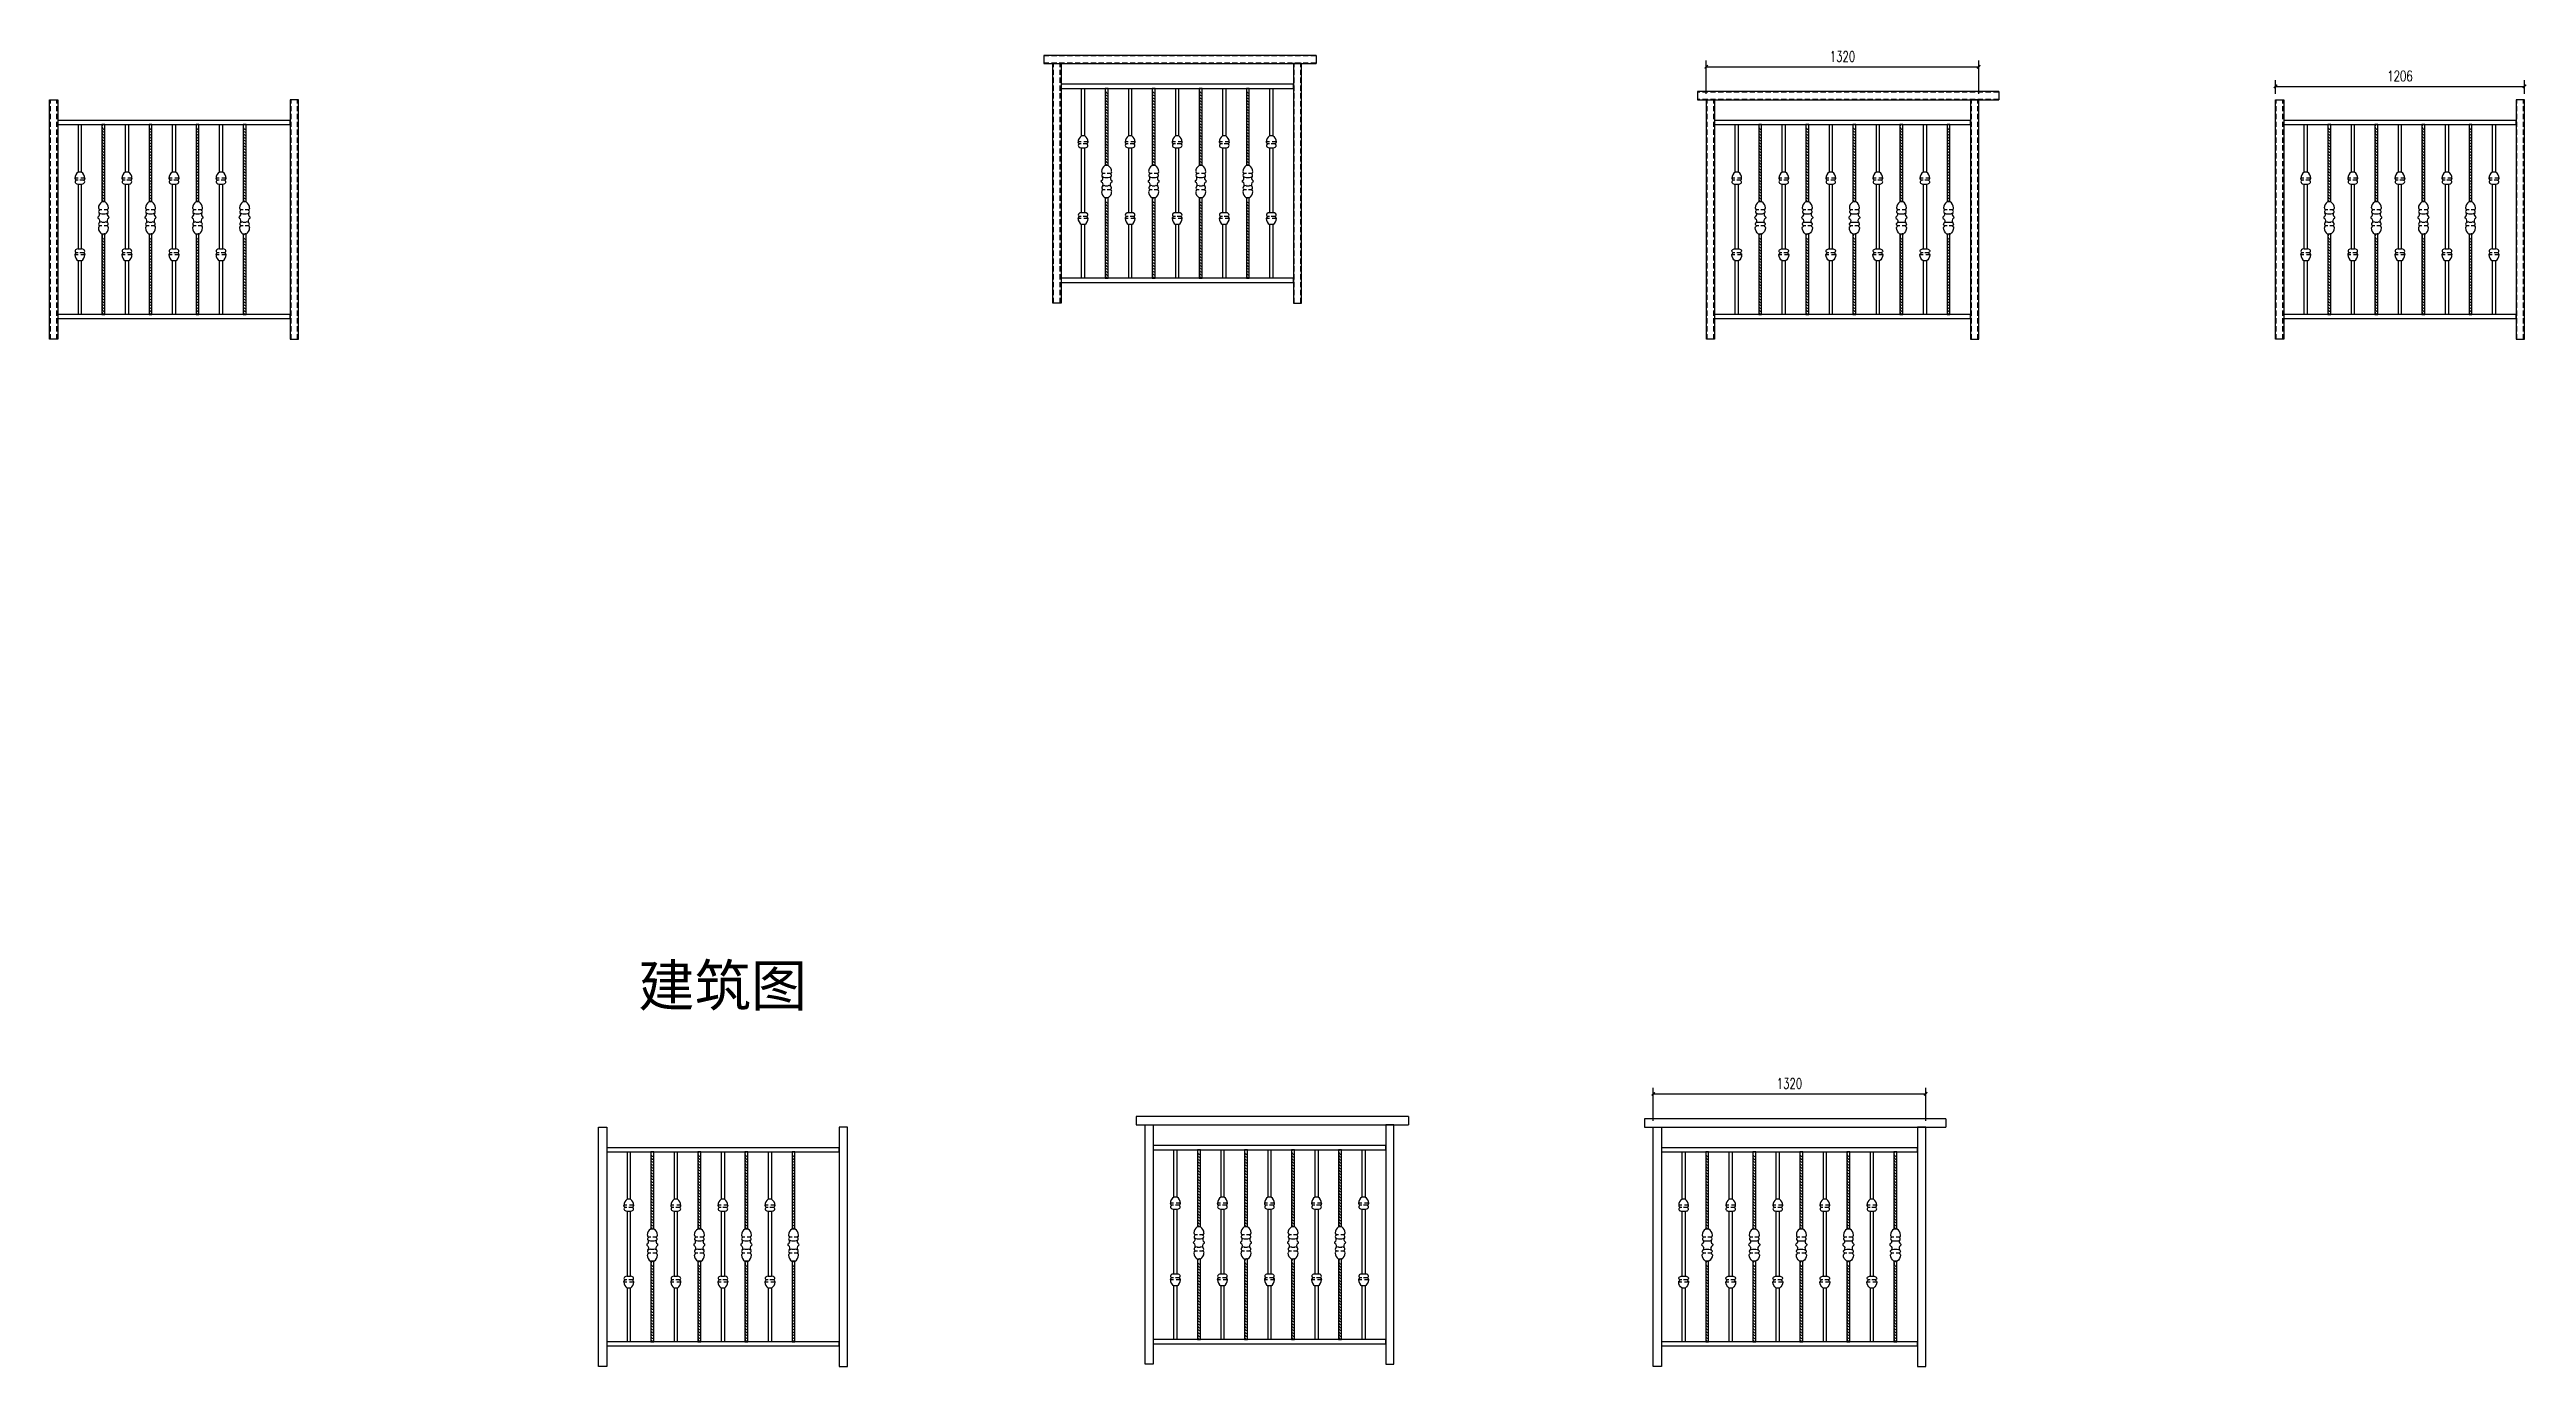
# Model space of a CAD drawing. Header units: millimetres. Extents: x -3007 to 8994, y -4474 to 1907.
import ezdxf

# ---------------------------------------------------------------- set-up
doc = ezdxf.new("R2010")
doc.units = ezdxf.units.MM
doc.header["$MEASUREMENT"] = 0
doc.linetypes.add('DASHED', pattern=[19.05, 12.7, -6.35])
for name, color, linetype in [('@F05_Section_Steel', 24, 'Continuous'), ('F01_Section_AL', 92, 'Continuous'), ('F22_Dim', 9, 'Continuous'), ('XX', 6, 'DASHED')]:
    doc.layers.add(name, color=color, linetype=linetype)
doc.styles.add('_TCH_DIM_T3', font='SIMPLEX', dxfattribs={"width": 0.705882, "bigfont": 'GBCBIG'})
doc.styles.get("Standard").update_dxf_attribs({"font": 'arial.ttf'})
doc.dimstyles.new('_TCH_ARCH&&20', dxfattribs={"dimtxt": 51, "dimasz": 16, "dimexe": 30, "dimexo": 30, "dimgap": 24.5, "dimtad": 1, "dimdec": 1, "dimzin": 12, "dimdsep": 46, "dimtxsty": '_TCH_DIM_T3', "dimblk": 'ARCHTICK', "dimcen": 0.09, "dimclrt": 7, "dimazin": 2, "dimtfac": 1, "dimtdec": 1, "dimtix": 1, "dimtmove": 2, "dimatfit": 3, "dimldrblk": 'ARCHTICK', "dimfxl": 20, "dimtolj": 1, "dimtzin": 0, "dimarcsym": 0})

msp = doc.modelspace()

# ---------------------------------------------------------------- texts
at = {"ltscale": 10, "insert": (-154.73, -2527.91), "char_height": 200, "attachment_point": 1}
msp.add_mtext_dynamic_manual_height_columns('{\\fSimSun|b0|i0|c134|p2;建筑图}', width=2059.0952, gutter_width=1, heights=[0], dxfattribs=at)

# ---------------------------------------------------------------- blocks, each defined once
blk = doc.blocks.new('*U3')
at = {"layer": '@F05_Section_Steel'}
for p, q in [((1320, 0), (0, 0)), ((0, 0), (0, -40)), ((0, -40), (1320, -40)), ((1320, 0), (1320, -40))]:
    blk.add_line(p, q, dxfattribs=at)
at = {"layer": 'XX', "ltscale": 2}
for p, q in [((1320, -2, 0), (0, -2, 0)), ((1320, -38, 0), (0, -38, 0))]:
    blk.add_line(p, q, dxfattribs=at)
blk = doc.blocks.new('*U2')
at = {"layer": '@F05_Section_Steel'}
for p, q in [((1460, 0), (0, 0)), ((0, 0), (0, -40)), ((0, -40), (1460, -40)), ((1460, 0), (1460, -40))]:
    blk.add_line(p, q, dxfattribs=at)
at = {"layer": 'XX', "ltscale": 2}
for p, q in [((1460, -2, 0), (0, -2, 0)), ((1460, -38, 0), (0, -38, 0))]:
    blk.add_line(p, q, dxfattribs=at)
blk = doc.blocks.new('*U10')
at = {"layer": '@F05_Section_Steel'}
for p, q in [((40, 530), (40, 510)), ((1320, 580, 0), (1280, 580, 0)), ((1280, 580), (1280, -580)), ((1320, -580), (1320, 580)), ((1320, 580, 0), (1320, 580, 0)), ((1280, -580, 0), (1320, -580, 0))]:
    blk.add_line(p, q, dxfattribs=at)
blk.add_lwpolyline([(40, 580), (40, -580), (0, -580), (0, 580)], close=True, dxfattribs=at)
at = {"layer": 'F01_Section_AL', "linetype": 'ByBlock', "lineweight": -2}
for p, q in [((1280, -460, 0), (40, -460, 0)), ((40, -460, 0), (40, -480, 0)), ((40, -480, 0), (1280, -480, 0)), ((1280, -480), (1280, -460))]:
    blk.add_line(p, q, dxfattribs=at)
blk.add_lwpolyline([(1280, 480), (40, 480), (40, 460), (1280, 460)], close=True, dxfattribs=at)
at = {"layer": 'F22_Dim'}
for p, q in [((138, 201), (123, 201)), ((138, 191), (129, 191)), ((165, 191), (147, 191)), ((171, 201), (151, 201)), ((366, 201), (351, 201)), ((366, 191), (357, 191)), ((393, 191), (375, 191)), ((399, 201), (379, 201)), ((594, 201), (579, 201)), ((594, 191), (585, 191)), ((621, 191), (603, 191)), ((627, 201), (607, 201)), ((822, 201), (807, 201)), ((822, 191), (813, 191)), ((849, 191), (831, 191)), ((855, 201), (835, 201)), ((1050, 201), (1035, 201)), ((1050, 191), (1041, 191)), ((1077, 191), (1059, 191)), ((1083, 201), (1063, 201)), ((254, 47), (243, 47)), ((280, 47), (264, 47)), ((482, 47), (471, 47)), ((508, 47), (492, 47)), ((710, 47), (699, 47)), ((736, 47), (720, 47)), ((938, 47), (927, 47)), ((964, 47), (948, 47)), ((1166, 47), (1155, 47)), ((1192, 47), (1176, 47)), ((254, -31), (243, -31)), ((280, -31), (264, -31)), ((482, -31), (471, -31)), ((508, -31), (492, -31)), ((710, -31), (699, -31)), ((736, -31), (720, -31)), ((938, -31), (927, -31)), ((964, -31), (948, -31)), ((1166, -31), (1155, -31)), ((1192, -31), (1176, -31)), ((138, -171), (123, -171)), ((138, -161), (129, -161)), ((165, -161), (147, -161)), ((171, -171), (151, -171)), ((366, -171), (351, -171)), ((366, -161), (357, -161)), ((393, -161), (375, -161)), ((399, -171), (379, -171)), ((594, -171), (579, -171)), ((594, -161), (585, -161)), ((621, -161), (603, -161)), ((627, -171), (607, -171)), ((822, -171), (807, -171)), ((822, -161), (813, -161)), ((849, -161), (831, -161)), ((855, -171), (835, -171)), ((1050, -171), (1035, -171)), ((1050, -161), (1041, -161)), ((1077, -161), (1059, -161)), ((1083, -171), (1063, -171))]:
    blk.add_line(p, q, dxfattribs=at)
for points in [[(140, 230), (140, 460), (154, 460), (154, 230)], [(268, 86), (268, 460), (254, 460), (254, 86)], [(368, 230), (368, 460), (382, 460), (382, 230)], [(496, 86), (496, 460), (482, 460), (482, 86)], [(596, 230), (596, 460), (610, 460), (610, 230)], [(724, 86), (724, 460), (710, 460), (710, 86)], [(824, 230), (824, 460), (838, 460), (838, 230)], [(952, 86), (952, 460), (938, 460), (938, 86)], [(1052, 230), (1052, 460), (1066, 460), (1066, 230)], [(1180, 86), (1180, 460), (1166, 460), (1166, 86)], [(140, -142), (140, 172)], [(154, 172), (154, -142)], [(368, -142), (368, 172)], [(382, 172), (382, -142)], [(596, -142), (596, 172)], [(610, 172), (610, -142)], [(824, -142), (824, 172)], [(838, 172), (838, -142)], [(1052, -142), (1052, 172)], [(1066, 172), (1066, -142)], [(271, 28), (271, 28)], [(499, 28), (499, 28)], [(727, 28), (727, 28)], [(955, 28), (955, 28)], [(1183, 28), (1183, 28)], [(140, -142), (140, -89)], [(154, -89), (154, -142)], [(254, -70), (254, -460), (268, -460), (268, -70)], [(271, -12), (271, -12)], [(368, -142), (368, -89)], [(382, -89), (382, -142)], [(482, -70), (482, -460), (496, -460), (496, -70)], [(499, -12), (499, -12)], [(596, -142), (596, -89)], [(610, -89), (610, -142)], [(710, -70), (710, -460), (724, -460), (724, -70)], [(727, -12), (727, -12)], [(824, -142), (824, -89)], [(838, -89), (838, -142)], [(938, -70), (938, -460), (952, -460), (952, -70)], [(955, -12), (955, -12)], [(1052, -142), (1052, -89)], [(1066, -89), (1066, -142)], [(1166, -70), (1166, -460), (1180, -460), (1180, -70)], [(1183, -12), (1183, -12)], [(154, -200), (154, -460), (140, -460), (140, -200)], [(382, -200), (382, -460), (368, -460), (368, -200)], [(610, -200), (610, -460), (596, -460), (596, -200)], [(838, -200), (838, -460), (824, -460), (824, -200)], [(1066, -200), (1066, -460), (1052, -460), (1052, -200)]]:
    blk.add_lwpolyline(points, dxfattribs=at)
for points in [[(155, 172, 0.171672), (168, 177, 0.546159), (166, 189, -0.626451), (166, 193, 0.299768), (171, 201, 0.236517), (155, 230), (139, 230, 0.236517), (123, 201, 0.299768), (128, 193, -0.626451), (128, 189, 0.546159), (126, 177, 0.171672), (139, 172), (155, 172)], [(383, 172, 0.171672), (396, 177, 0.546159), (394, 189, -0.626451), (394, 193, 0.299768), (399, 201, 0.236517), (383, 230), (367, 230, 0.236517), (351, 201, 0.299768), (356, 193, -0.626451), (356, 189, 0.546159), (354, 177, 0.171672), (367, 172), (382, 172)], [(611, 172, 0.171672), (624, 177, 0.546159), (622, 189, -0.626451), (622, 193, 0.299768), (627, 201, 0.236517), (611, 230), (595, 230, 0.236517), (579, 201, 0.299768), (584, 193, -0.626451), (584, 189, 0.546159), (582, 177, 0.171672), (595, 172), (611, 172)], [(839, 172, 0.171672), (852, 177, 0.546159), (850, 189, -0.626451), (850, 193, 0.299768), (855, 201, 0.236517), (839, 230), (823, 230, 0.236517), (807, 201, 0.299768), (812, 193, -0.626451), (812, 189, 0.546159), (810, 177, 0.171672), (823, 172), (839, 172)], [(1067, 172, 0.171672), (1080, 177, 0.546159), (1078, 189, -0.626451), (1078, 193, 0.299768), (1083, 201, 0.236517), (1067, 230), (1051, 230, 0.236517), (1035, 201, 0.299768), (1040, 193, -0.626451), (1040, 189, 0.546159), (1038, 177, 0.171672), (1051, 172), (1067, 172)], [(240, 33, -0.459456), (236, 14, 0.588645), (236, 6, -0.479271), (240, -16, 0.37849)], [(269, 28, 0.171672), (282, 33, 0.546159), (281, 45, -0.626451), (281, 48, 0.299768), (286, 57, 0.236517), (269, 86), (253, 86, 0.236517), (237, 57, 0.299768), (242, 48, -0.626451), (242, 45, 0.546159), (240, 33, 0.171672), (253, 28), (269, 28)], [(282, 33, 0.459456), (286, 14, -0.588645), (286, 6, 0.479271), (282, -16, -0.37849)], [(468, 33, -0.459456), (464, 14, 0.588645), (464, 6, -0.479271), (468, -16, 0.37849)], [(497, 28, 0.171672), (510, 33, 0.546159), (509, 45, -0.626451), (509, 48, 0.299768), (514, 57, 0.236517), (497, 86), (481, 86, 0.236517), (465, 57, 0.299768), (470, 48, -0.626451), (470, 45, 0.546159), (468, 33, 0.171672), (481, 28), (497, 28)], [(510, 33, 0.459456), (514, 14, -0.588645), (514, 6, 0.479271), (510, -16, -0.37849)], [(696, 33, -0.459456), (692, 14, 0.588645), (692, 6, -0.479271), (696, -16, 0.37849)], [(725, 28, 0.171672), (738, 33, 0.546159), (737, 45, -0.626451), (737, 48, 0.299768), (742, 57, 0.236517), (725, 86), (709, 86, 0.236517), (693, 57, 0.299768), (698, 48, -0.626451), (698, 45, 0.546159), (696, 33, 0.171672), (709, 28), (725, 28)], [(738, 33, 0.459456), (742, 14, -0.588645), (742, 6, 0.479271), (738, -16, -0.37849)], [(924, 33, -0.459456), (920, 14, 0.588645), (920, 6, -0.479271), (924, -16, 0.37849)], [(953, 28, 0.171672), (966, 33, 0.546159), (965, 45, -0.626451), (965, 48, 0.299768), (970, 57, 0.236517), (953, 86), (937, 86, 0.236517), (921, 57, 0.299768), (926, 48, -0.626451), (926, 45, 0.546159), (924, 33, 0.171672), (937, 28), (953, 28)], [(966, 33, 0.459456), (970, 14, -0.588645), (970, 6, 0.479271), (966, -16, -0.37849)], [(1152, 33, -0.459456), (1148, 14, 0.588645), (1148, 6, -0.479271), (1152, -16, 0.37849)], [(1181, 28, 0.171672), (1194, 33, 0.546159), (1193, 45, -0.626451), (1193, 48, 0.299768), (1198, 57, 0.236517), (1181, 86), (1165, 86, 0.236517), (1149, 57, 0.299768), (1154, 48, -0.626451), (1154, 45, 0.546159), (1152, 33, 0.171672), (1165, 28), (1181, 28)], [(1194, 33, 0.459456), (1198, 14, -0.588645), (1198, 6, 0.479271), (1194, -16, -0.37849)], [(269, -12, -0.171672), (282, -16, -0.546159), (281, -29, 0.626451), (281, -32, -0.299768), (286, -40, -0.236517), (269, -70), (253, -70, -0.236517), (237, -40, -0.299768), (242, -32, 0.626451), (242, -29, -0.546159), (240, -16, -0.171672), (253, -12), (269, -12)], [(497, -12, -0.171672), (510, -16, -0.546159), (509, -29, 0.626451), (509, -32, -0.299768), (514, -40, -0.236517), (497, -70), (481, -70, -0.236517), (465, -40, -0.299768), (470, -32, 0.626451), (470, -29, -0.546159), (468, -16, -0.171672), (481, -12), (497, -12)], [(725, -12, -0.171672), (738, -16, -0.546159), (737, -29, 0.626451), (737, -32, -0.299768), (742, -40, -0.236517), (725, -70), (709, -70, -0.236517), (693, -40, -0.299768), (698, -32, 0.626451), (698, -29, -0.546159), (696, -16, -0.171672), (709, -12), (725, -12)], [(953, -12, -0.171672), (966, -16, -0.546159), (965, -29, 0.626451), (965, -32, -0.299768), (970, -40, -0.236517), (953, -70), (937, -70, -0.236517), (921, -40, -0.299768), (926, -32, 0.626451), (926, -29, -0.546159), (924, -16, -0.171672), (937, -12), (953, -12)], [(1181, -12, -0.171672), (1194, -16, -0.546159), (1193, -29, 0.626451), (1193, -32, -0.299768), (1198, -40, -0.236517), (1181, -70), (1165, -70, -0.236517), (1149, -40, -0.299768), (1154, -32, 0.626451), (1154, -29, -0.546159), (1152, -16, -0.171672), (1165, -12), (1181, -12)], [(155, -142, -0.171672), (168, -147, -0.546159), (166, -159, 0.626451), (166, -163, -0.299768), (171, -171, -0.236517), (155, -200), (139, -200, -0.236517), (123, -171, -0.299768), (128, -163, 0.626451), (128, -159, -0.546159), (126, -147, -0.171672), (139, -142), (155, -142)], [(383, -142, -0.171672), (396, -147, -0.546159), (394, -159, 0.626451), (394, -163, -0.299768), (399, -171, -0.236517), (383, -200), (367, -200, -0.236517), (351, -171, -0.299768), (356, -163, 0.626451), (356, -159, -0.546159), (354, -147, -0.171672), (367, -142), (383, -142)], [(611, -142, -0.171672), (624, -147, -0.546159), (622, -159, 0.626451), (622, -163, -0.299768), (627, -171, -0.236517), (611, -200), (595, -200, -0.236517), (579, -171, -0.299768), (584, -163, 0.626451), (584, -159, -0.546159), (582, -147, -0.171672), (595, -142), (611, -142)], [(839, -142, -0.171672), (852, -147, -0.546159), (850, -159, 0.626451), (850, -163, -0.299768), (855, -171, -0.236517), (839, -200), (823, -200, -0.236517), (807, -171, -0.299768), (812, -163, 0.626451), (812, -159, -0.546159), (810, -147, -0.171672), (823, -142), (839, -142)], [(1067, -142, -0.171672), (1080, -147, -0.546159), (1078, -159, 0.626451), (1078, -163, -0.299768), (1083, -171, -0.236517), (1067, -200), (1051, -200, -0.236517), (1035, -171, -0.299768), (1040, -163, 0.626451), (1040, -159, -0.546159), (1038, -147, -0.171672), (1051, -142), (1067, -142)]]:
    blk.add_lwpolyline(points, format="xyb", dxfattribs=at)
for centre, radius, start, end in [((268, 451), 14, 150, 270), ((268, 437), 14, 150, 270), ((268, 423), 14, 150, 270), ((268, 409), 14, 150, 270), ((268, 395), 14, 150, 270), ((268, 381), 14, 150, 270), ((268, 367), 14, 150, 270), ((496, 451), 14, 150, 270), ((496, 437), 14, 150, 270), ((496, 423), 14, 150, 270), ((496, 409), 14, 150, 270), ((496, 395), 14, 150, 270), ((496, 381), 14, 150, 270), ((496, 367), 14, 150, 270), ((724, 451), 14, 150, 270), ((724, 437), 14, 150, 270), ((724, 423), 14, 150, 270), ((724, 409), 14, 150, 270), ((724, 395), 14, 150, 270), ((724, 381), 14, 150, 270), ((724, 367), 14, 150, 270), ((952, 451), 14, 150, 270), ((952, 437), 14, 150, 270), ((952, 423), 14, 150, 270), ((952, 409), 14, 150, 270), ((952, 395), 14, 150, 270), ((952, 381), 14, 150, 270), ((952, 367), 14, 150, 270), ((1180, 451), 14, 150, 270), ((1180, 437), 14, 150, 270), ((1180, 423), 14, 150, 270), ((1180, 409), 14, 150, 270), ((1180, 395), 14, 150, 270), ((1180, 381), 14, 150, 270), ((1180, 367), 14, 150, 270), ((268, 353), 14, 150, 270), ((268, 339), 14, 150, 270), ((268, 325), 14, 150, 270), ((268, 311), 14, 150, 270), ((268, 297), 14, 150, 270), ((268, 283), 14, 150, 270), ((268, 269), 14, 150, 270), ((268, 255), 14, 150, 270), ((268, 241), 14, 150, 270), ((496, 353), 14, 150, 270), ((496, 339), 14, 150, 270), ((496, 325), 14, 150, 270), ((496, 311), 14, 150, 270), ((496, 297), 14, 150, 270), ((496, 283), 14, 150, 270), ((496, 269), 14, 150, 270), ((496, 255), 14, 150, 270), ((496, 241), 14, 150, 270), ((724, 353), 14, 150, 270), ((724, 339), 14, 150, 270), ((724, 325), 14, 150, 270), ((724, 311), 14, 150, 270), ((724, 297), 14, 150, 270), ((724, 283), 14, 150, 270), ((724, 269), 14, 150, 270), ((724, 255), 14, 150, 270), ((724, 241), 14, 150, 270), ((952, 353), 14, 150, 270), ((952, 339), 14, 150, 270), ((952, 325), 14, 150, 270), ((952, 311), 14, 150, 270), ((952, 297), 14, 150, 270), ((952, 283), 14, 150, 270), ((952, 269), 14, 150, 270), ((952, 255), 14, 150, 270), ((952, 241), 14, 150, 270), ((1180, 353), 14, 150, 270), ((1180, 339), 14, 150, 270), ((1180, 325), 14, 150, 270), ((1180, 311), 14, 150, 270), ((1180, 297), 14, 150, 270), ((1180, 283), 14, 150, 270), ((1180, 269), 14, 150, 270), ((1180, 255), 14, 150, 270), ((1180, 241), 14, 150, 270), ((268, 227), 14, 150, 270), ((268, 213), 14, 150, 270), ((268, 199), 14, 150, 270), ((268, 185), 14, 150, 270), ((268, 171), 14, 150, 270), ((268, 157), 14, 150, 270), ((268, 143), 14, 150, 270), ((268, 129), 14, 150, 270), ((268, 115), 14, 150, 270), ((268, 241), 14, 205.3769, 270), ((496, 227), 14, 150, 270), ((496, 213), 14, 150, 270), ((496, 199), 14, 150, 270), ((496, 185), 14, 150, 270), ((496, 171), 14, 150, 270), ((496, 157), 14, 150, 270), ((496, 143), 14, 150, 270), ((496, 129), 14, 150, 270), ((496, 115), 14, 150, 270), ((496, 241), 14, 205.3769, 270), ((724, 227), 14, 150, 270), ((724, 213), 14, 150, 270), ((724, 199), 14, 150, 270), ((724, 185), 14, 150, 270), ((724, 171), 14, 150, 270), ((724, 157), 14, 150, 270), ((724, 143), 14, 150, 270), ((724, 129), 14, 150, 270), ((724, 115), 14, 150, 270), ((724, 241), 14, 205.3769, 270), ((952, 227), 14, 150, 270), ((952, 213), 14, 150, 270), ((952, 199), 14, 150, 270), ((952, 185), 14, 150, 270), ((952, 171), 14, 150, 270), ((952, 157), 14, 150, 270), ((952, 143), 14, 150, 270), ((952, 129), 14, 150, 270), ((952, 115), 14, 150, 270), ((952, 241), 14, 205.3769, 270), ((1180, 227), 14, 150, 270), ((1180, 213), 14, 150, 270), ((1180, 199), 14, 150, 270), ((1180, 185), 14, 150, 270), ((1180, 171), 14, 150, 270), ((1180, 157), 14, 150, 270), ((1180, 143), 14, 150, 270), ((1180, 129), 14, 150, 270), ((1180, 115), 14, 150, 270), ((1180, 241), 14, 205.3769, 270), ((268, 101), 14, 150, 270), ((496, 101), 14, 150, 270), ((724, 101), 14, 150, 270), ((952, 101), 14, 150, 270), ((1180, 101), 14, 150, 270), ((268, -95), 14, 150, 270), ((268, -109), 14, 150, 270), ((268, -123), 14, 150, 270), ((267, -82), 12.7, 86.513, 273.487), ((496, -95), 14, 150, 270), ((496, -109), 14, 150, 270), ((496, -123), 14, 150, 270), ((495, -82), 12.7, 86.513, 273.487), ((724, -95), 14, 150, 270), ((724, -109), 14, 150, 270), ((724, -123), 14, 150, 270), ((723, -82), 12.7, 86.513, 273.487), ((952, -95), 14, 150, 270), ((952, -109), 14, 150, 270), ((952, -123), 14, 150, 270), ((951, -82), 12.7, 86.513, 273.487), ((1180, -95), 14, 150, 270), ((1180, -109), 14, 150, 270), ((1180, -123), 14, 150, 270), ((1179, -82), 12.7, 86.513, 273.487), ((268, -137), 14, 150, 270), ((268, -151), 14, 150, 270), ((268, -165), 14, 150, 270), ((268, -179), 14, 150, 270), ((268, -193), 14, 150, 270), ((268, -207), 14, 150, 270), ((268, -221), 14, 150, 270), ((268, -235), 14, 150, 180.0383), ((268, -235), 14, 150, 270), ((496, -137), 14, 150, 270), ((496, -151), 14, 150, 270), ((496, -165), 14, 150, 270), ((496, -179), 14, 150, 270), ((496, -193), 14, 150, 270), ((496, -207), 14, 150, 270), ((496, -221), 14, 150, 270), ((496, -235), 14, 150, 180.0383), ((496, -235), 14, 150, 270), ((724, -137), 14, 150, 270), ((724, -151), 14, 150, 270), ((724, -165), 14, 150, 270), ((724, -179), 14, 150, 270), ((724, -193), 14, 150, 270), ((724, -207), 14, 150, 270), ((724, -221), 14, 150, 270), ((724, -235), 14, 150, 180.0383), ((724, -235), 14, 150, 270), ((952, -137), 14, 150, 270), ((952, -151), 14, 150, 270), ((952, -165), 14, 150, 270), ((952, -179), 14, 150, 270), ((952, -193), 14, 150, 270), ((952, -207), 14, 150, 270), ((952, -221), 14, 150, 270), ((952, -235), 14, 150, 180.0383), ((952, -235), 14, 150, 270), ((1180, -137), 14, 150, 270), ((1180, -151), 14, 150, 270), ((1180, -165), 14, 150, 270), ((1180, -179), 14, 150, 270), ((1180, -193), 14, 150, 270), ((1180, -207), 14, 150, 270), ((1180, -221), 14, 150, 270), ((1180, -235), 14, 150, 180.0383), ((1180, -235), 14, 150, 270), ((268, -249), 14, 150, 270), ((268, -263), 14, 150, 270), ((268, -277), 14, 150, 270), ((268, -291), 14, 150, 270), ((268, -305), 14, 150, 270), ((268, -319), 14, 150, 270), ((268, -333), 14, 150, 270), ((268, -347), 14, 150, 270), ((268, -361), 14, 150, 270), ((496, -249), 14, 150, 270), ((496, -263), 14, 150, 270), ((496, -277), 14, 150, 270), ((496, -291), 14, 150, 270), ((496, -305), 14, 150, 270), ((496, -319), 14, 150, 270), ((496, -333), 14, 150, 270), ((496, -347), 14, 150, 270), ((496, -361), 14, 150, 270), ((724, -249), 14, 150, 270), ((724, -263), 14, 150, 270), ((724, -277), 14, 150, 270), ((724, -291), 14, 150, 270), ((724, -305), 14, 150, 270), ((724, -319), 14, 150, 270), ((724, -333), 14, 150, 270), ((724, -347), 14, 150, 270), ((724, -361), 14, 150, 270), ((952, -249), 14, 150, 270), ((952, -263), 14, 150, 270), ((952, -277), 14, 150, 270), ((952, -291), 14, 150, 270), ((952, -305), 14, 150, 270), ((952, -319), 14, 150, 270), ((952, -333), 14, 150, 270), ((952, -347), 14, 150, 270), ((952, -361), 14, 150, 270), ((1180, -249), 14, 150, 270), ((1180, -263), 14, 150, 270), ((1180, -277), 14, 150, 270), ((1180, -291), 14, 150, 270), ((1180, -305), 14, 150, 270), ((1180, -319), 14, 150, 270), ((1180, -333), 14, 150, 270), ((1180, -347), 14, 150, 270), ((1180, -361), 14, 150, 270), ((268, -375), 14, 150, 270), ((268, -389), 14, 150, 270), ((268, -403), 14, 150, 270), ((268, -417), 14, 150, 270), ((268, -431), 14, 150, 270), ((268, -445), 14, 150, 270), ((496, -375), 14, 150, 270), ((496, -389), 14, 150, 270), ((496, -403), 14, 150, 270), ((496, -417), 14, 150, 270), ((496, -431), 14, 150, 270), ((496, -445), 14, 150, 270), ((724, -375), 14, 150, 270), ((724, -389), 14, 150, 270), ((724, -403), 14, 150, 270), ((724, -417), 14, 150, 270), ((724, -431), 14, 150, 270), ((724, -445), 14, 150, 270), ((952, -375), 14, 150, 270), ((952, -389), 14, 150, 270), ((952, -403), 14, 150, 270), ((952, -417), 14, 150, 270), ((952, -431), 14, 150, 270), ((952, -445), 14, 150, 270), ((1180, -375), 14, 150, 270), ((1180, -389), 14, 150, 270), ((1180, -403), 14, 150, 270), ((1180, -417), 14, 150, 270), ((1180, -431), 14, 150, 270), ((1180, -445), 14, 150, 270)]:
    blk.add_arc(centre, radius, start, end, dxfattribs=at)
at = {"layer": 'XX', "ltscale": 2}
for p, q in [((4, -580), (4, 580, 0)), ((36, -580), (36, 580, 0)), ((1284, -580, 0), (1284, 580, 0)), ((1316, -580, 0), (1316, 580, 0))]:
    blk.add_line(p, q, dxfattribs=at)
blk = doc.blocks.new('*U11')
at = {"layer": '@F05_Section_Steel'}
for p, q in [((0, -580), (0, 580)), ((0, 580), (40, 580)), ((40, 580), (40, -580)), ((40, 530), (40, 510)), ((1206, 580, 0), (1166, 580, 0)), ((1166, 580, 0), (1166, -580, 0)), ((1206, -580), (1206, 580)), ((1206, 580, 0), (1206, 580, 0)), ((40, -580), (0, -580)), ((1166, -580, 0), (1206, -580, 0))]:
    blk.add_line(p, q, dxfattribs=at)
at = {"layer": 'F01_Section_AL', "linetype": 'ByBlock', "lineweight": -2}
for p, q in [((1166, 480), (40, 480)), ((40, 480), (40, 460)), ((40, 460), (1166, 460)), ((1166, 460), (1166, 480)), ((1166, -460, 0), (40, -460, 0)), ((40, -460, 0), (40, -480, 0)), ((40, -480, 0), (1166, -480, 0)), ((1166, -480, 0), (1166, -460, 0))]:
    blk.add_line(p, q, dxfattribs=at)
at = {"layer": 'F22_Dim'}
for p, q in [((140, 230), (140, 460)), ((140, 460), (154, 460)), ((154, 460), (154, 230)), ((268, 460), (254, 460)), ((254, 460), (254, 86)), ((268, 86), (268, 460)), ((368, 230), (368, 460)), ((368, 460), (382, 460)), ((382, 460), (382, 230)), ((496, 460), (482, 460)), ((482, 460), (482, 86)), ((496, 86), (496, 460)), ((596, 230), (596, 460)), ((596, 460), (610, 460)), ((610, 460), (610, 230)), ((724, 460), (710, 460)), ((710, 460), (710, 86)), ((724, 86), (724, 460)), ((824, 230), (824, 460)), ((824, 460), (838, 460)), ((838, 460), (838, 230)), ((952, 460), (938, 460)), ((938, 460), (938, 86)), ((952, 86), (952, 460)), ((1052, 230), (1052, 460)), ((1052, 460), (1066, 460)), ((1066, 460), (1066, 230)), ((138, 201), (123, 201)), ((138, 191), (129, 191)), ((155, 230), (139, 230)), ((139, 172), (155, 172)), ((140, -142), (140, 172)), ((165, 191), (147, 191)), ((171, 201), (151, 201)), ((154, 172), (154, -142)), ((366, 201), (351, 201)), ((366, 191), (357, 191)), ((383, 230), (367, 230)), ((367, 172), (382, 172)), ((368, -142), (368, 172)), ((393, 191), (375, 191)), ((399, 201), (379, 201)), ((382, 172), (382, -142)), ((594, 201), (579, 201)), ((594, 191), (585, 191)), ((611, 230), (595, 230)), ((595, 172), (611, 172)), ((596, -142), (596, 172)), ((621, 191), (603, 191)), ((627, 201), (607, 201)), ((610, 172), (610, -142)), ((822, 201), (807, 201)), ((822, 191), (813, 191)), ((839, 230), (823, 230)), ((823, 172), (839, 172)), ((824, -142), (824, 172)), ((849, 191), (831, 191)), ((855, 201), (835, 201)), ((838, 172), (838, -142)), ((1050, 201), (1035, 201)), ((1050, 191), (1041, 191)), ((1067, 230), (1051, 230)), ((1051, 172), (1067, 172)), ((1052, -142), (1052, 172)), ((1077, 191), (1059, 191)), ((1083, 201), (1063, 201)), ((1066, 172), (1066, -142)), ((254, 47), (243, 47)), ((269, 86), (253, 86)), ((253, 28), (269, 28)), ((280, 47), (264, 47)), ((271, 28), (271, 28)), ((482, 47), (471, 47)), ((497, 86), (481, 86)), ((481, 28), (497, 28)), ((508, 47), (492, 47)), ((499, 28), (499, 28)), ((710, 47), (699, 47)), ((725, 86), (709, 86)), ((709, 28), (725, 28)), ((736, 47), (720, 47)), ((727, 28), (727, 28)), ((938, 47), (927, 47)), ((953, 86), (937, 86)), ((937, 28), (953, 28)), ((964, 47), (948, 47)), ((955, 28), (955, 28)), ((140, -142), (140, -89)), ((154, -89), (154, -142)), ((254, -31), (243, -31)), ((253, -12), (269, -12)), ((269, -70), (253, -70)), ((254, -70), (254, -460)), ((280, -31), (264, -31)), ((268, -460), (268, -70)), ((271, -12), (271, -12)), ((368, -142), (368, -89)), ((382, -89), (382, -142)), ((482, -31), (471, -31)), ((481, -12), (497, -12)), ((497, -70), (481, -70)), ((482, -70), (482, -460)), ((508, -31), (492, -31)), ((496, -460), (496, -70)), ((499, -12), (499, -12)), ((596, -142), (596, -89)), ((610, -89), (610, -142)), ((710, -31), (699, -31)), ((709, -12), (725, -12)), ((725, -70), (709, -70)), ((710, -70), (710, -460)), ((736, -31), (720, -31)), ((724, -460), (724, -70)), ((727, -12), (727, -12)), ((824, -142), (824, -89)), ((838, -89), (838, -142)), ((938, -31), (927, -31)), ((937, -12), (953, -12)), ((953, -70), (937, -70)), ((938, -70), (938, -460)), ((964, -31), (948, -31)), ((952, -460), (952, -70)), ((955, -12), (955, -12)), ((1052, -142), (1052, -89)), ((1066, -89), (1066, -142)), ((138, -171), (123, -171)), ((138, -161), (129, -161)), ((139, -142), (155, -142)), ((155, -200), (139, -200)), ((140, -460), (140, -200)), ((165, -161), (147, -161)), ((171, -171), (151, -171)), ((154, -200), (154, -460)), ((366, -171), (351, -171)), ((366, -161), (357, -161)), ((367, -142), (383, -142)), ((383, -200), (367, -200)), ((368, -460), (368, -200)), ((393, -161), (375, -161)), ((399, -171), (379, -171)), ((382, -200), (382, -460)), ((594, -171), (579, -171)), ((594, -161), (585, -161)), ((595, -142), (611, -142)), ((611, -200), (595, -200)), ((596, -460), (596, -200)), ((621, -161), (603, -161)), ((627, -171), (607, -171)), ((610, -200), (610, -460)), ((822, -171), (807, -171)), ((822, -161), (813, -161)), ((823, -142), (839, -142)), ((839, -200), (823, -200)), ((824, -460), (824, -200)), ((849, -161), (831, -161)), ((855, -171), (835, -171)), ((838, -200), (838, -460)), ((1050, -171), (1035, -171)), ((1050, -161), (1041, -161)), ((1051, -142), (1067, -142)), ((1067, -200), (1051, -200)), ((1052, -460), (1052, -200)), ((1077, -161), (1059, -161)), ((1083, -171), (1063, -171)), ((1066, -200), (1066, -460)), ((154, -460), (140, -460)), ((254, -460), (268, -460)), ((382, -460), (368, -460)), ((482, -460), (496, -460)), ((610, -460), (596, -460)), ((710, -460), (724, -460)), ((838, -460), (824, -460)), ((938, -460), (952, -460)), ((1066, -460), (1052, -460))]:
    blk.add_line(p, q, dxfattribs=at)
for centre, radius, start, end in [((268, 451), 14, 150, 270), ((268, 437), 14, 150, 270), ((268, 423), 14, 150, 270), ((268, 409), 14, 150, 270), ((268, 395), 14, 150, 270), ((268, 381), 14, 150, 270), ((268, 367), 14, 150, 270), ((496, 451), 14, 150, 270), ((496, 437), 14, 150, 270), ((496, 423), 14, 150, 270), ((496, 409), 14, 150, 270), ((496, 395), 14, 150, 270), ((496, 381), 14, 150, 270), ((496, 367), 14, 150, 270), ((724, 451), 14, 150, 270), ((724, 437), 14, 150, 270), ((724, 423), 14, 150, 270), ((724, 409), 14, 150, 270), ((724, 395), 14, 150, 270), ((724, 381), 14, 150, 270), ((724, 367), 14, 150, 270), ((952, 451), 14, 150, 270), ((952, 437), 14, 150, 270), ((952, 423), 14, 150, 270), ((952, 409), 14, 150, 270), ((952, 395), 14, 150, 270), ((952, 381), 14, 150, 270), ((952, 367), 14, 150, 270), ((268, 353), 14, 150, 270), ((268, 339), 14, 150, 270), ((268, 325), 14, 150, 270), ((268, 311), 14, 150, 270), ((268, 297), 14, 150, 270), ((268, 283), 14, 150, 270), ((268, 269), 14, 150, 270), ((268, 255), 14, 150, 270), ((268, 241), 14, 150, 270), ((496, 353), 14, 150, 270), ((496, 339), 14, 150, 270), ((496, 325), 14, 150, 270), ((496, 311), 14, 150, 270), ((496, 297), 14, 150, 270), ((496, 283), 14, 150, 270), ((496, 269), 14, 150, 270), ((496, 255), 14, 150, 270), ((496, 241), 14, 150, 270), ((724, 353), 14, 150, 270), ((724, 339), 14, 150, 270), ((724, 325), 14, 150, 270), ((724, 311), 14, 150, 270), ((724, 297), 14, 150, 270), ((724, 283), 14, 150, 270), ((724, 269), 14, 150, 270), ((724, 255), 14, 150, 270), ((724, 241), 14, 150, 270), ((952, 353), 14, 150, 270), ((952, 339), 14, 150, 270), ((952, 325), 14, 150, 270), ((952, 311), 14, 150, 270), ((952, 297), 14, 150, 270), ((952, 283), 14, 150, 270), ((952, 269), 14, 150, 270), ((952, 255), 14, 150, 270), ((952, 241), 14, 150, 270), ((160, 199), 37.5, 124.1543, 177.3819), ((131, 201), 8.85, 177.3819, 244.1302), ((131, 183), 7.43, 115.8698, 230.4359), ((139, 193), 20.6, 230.4359, 269.4005), ((127, 191), 1.79, 295.8698, 64.1302), ((134, 199), 37.5, 2.6181, 55.8457), ((155, 193), 20.6, 270.5995, 309.5641), ((167, 191), 1.79, 115.8698, 244.1302), ((163, 201), 8.85, 295.8698, 2.6181), ((163, 183), 7.43, 309.5641, 64.1302), ((268, 227), 14, 150, 270), ((268, 213), 14, 150, 270), ((268, 199), 14, 150, 270), ((268, 185), 14, 150, 270), ((268, 171), 14, 150, 270), ((268, 157), 14, 150, 270), ((268, 143), 14, 150, 270), ((268, 129), 14, 150, 270), ((268, 115), 14, 150, 270), ((268, 241), 14, 205.3769, 270), ((388, 199), 37.5, 124.1543, 177.3819), ((359, 201), 8.85, 177.3819, 244.1302), ((359, 183), 7.43, 115.8698, 230.4359), ((367, 193), 20.6, 230.4359, 269.4005), ((355, 191), 1.79, 295.8698, 64.1302), ((362, 199), 37.5, 2.6181, 55.8457), ((383, 193), 20.6, 270.5995, 309.5641), ((395, 191), 1.79, 115.8698, 244.1302), ((390, 201), 8.85, 295.8698, 2.6181), ((391, 183), 7.43, 309.5641, 64.1302), ((496, 227), 14, 150, 270), ((496, 213), 14, 150, 270), ((496, 199), 14, 150, 270), ((496, 185), 14, 150, 270), ((496, 171), 14, 150, 270), ((496, 157), 14, 150, 270), ((496, 143), 14, 150, 270), ((496, 129), 14, 150, 270), ((496, 115), 14, 150, 270), ((496, 241), 14, 205.3769, 270), ((616, 199), 37.5, 124.1543, 177.3819), ((587, 201), 8.85, 177.3819, 244.1302), ((587, 183), 7.43, 115.8698, 230.4359), ((595, 193), 20.6, 230.4359, 269.4005), ((583, 191), 1.79, 295.8698, 64.1302), ((590, 199), 37.5, 2.6181, 55.8457), ((611, 193), 20.6, 270.5995, 309.5641), ((623, 191), 1.79, 115.8698, 244.1302), ((619, 201), 8.85, 295.8698, 2.6181), ((619, 183), 7.43, 309.5641, 64.1302), ((724, 227), 14, 150, 270), ((724, 213), 14, 150, 270), ((724, 199), 14, 150, 270), ((724, 185), 14, 150, 270), ((724, 171), 14, 150, 270), ((724, 157), 14, 150, 270), ((724, 143), 14, 150, 270), ((724, 129), 14, 150, 270), ((724, 115), 14, 150, 270), ((724, 241), 14, 205.3769, 270), ((844, 199), 37.5, 124.1543, 177.3819), ((815, 201), 8.85, 177.3819, 244.1302), ((815, 183), 7.43, 115.8698, 230.4359), ((823, 193), 20.6, 230.4359, 269.4005), ((811, 191), 1.79, 295.8698, 64.1302), ((818, 199), 37.5, 2.6181, 55.8457), ((839, 193), 20.6, 270.5995, 309.5641), ((851, 191), 1.79, 115.8698, 244.1302), ((847, 201), 8.85, 295.8698, 2.6181), ((847, 183), 7.43, 309.5641, 64.1302), ((952, 227), 14, 150, 270), ((952, 213), 14, 150, 270), ((952, 199), 14, 150, 270), ((952, 185), 14, 150, 270), ((952, 171), 14, 150, 270), ((952, 157), 14, 150, 270), ((952, 143), 14, 150, 270), ((952, 129), 14, 150, 270), ((952, 115), 14, 150, 270), ((952, 241), 14, 205.3769, 270), ((1072, 199), 37.5, 124.1543, 177.3819), ((1043, 201), 8.85, 177.3819, 244.1302), ((1043, 183), 7.43, 115.8698, 230.4359), ((1051, 193), 20.6, 230.4359, 269.4005), ((1039, 191), 1.79, 295.8698, 64.1302), ((1046, 199), 37.5, 2.6181, 55.8457), ((1067, 193), 20.6, 270.5995, 309.5641), ((1079, 191), 1.79, 115.8698, 244.1302), ((1075, 201), 8.85, 295.8698, 2.6181), ((1075, 183), 7.43, 309.5641, 64.1302), ((238, 10), 4.22, 119.0341, 240.9659), ((230, 25), 12.8, 299.0341, 37.7408), ((229, -7), 14.8, 318.5377, 60.9659), ((274, 55), 37.5, 124.1543, 177.3819), ((246, 56), 8.85, 177.3819, 244.1302), ((245, 38), 7.43, 115.8698, 230.4359), ((253, 49), 20.6, 230.4359, 269.4005), ((241, 47), 1.79, 295.8698, 64.1302), ((268, 101), 14, 150, 270), ((248, 55), 37.5, 2.6181, 55.8457), ((269, 49), 20.6, 270.5995, 309.5641), ((293, -7), 14.8, 119.0341, 221.4623), ((292, 25), 12.8, 142.2592, 240.9659), ((281, 47), 1.79, 115.8698, 244.1302), ((277, 56), 8.85, 295.8698, 2.6181), ((277, 38), 7.43, 309.5641, 64.1302), ((284, 10), 4.22, 299.0341, 60.9659), ((466, 10), 4.22, 119.0341, 240.9659), ((458, 25), 12.8, 299.0341, 37.7408), ((457, -7), 14.8, 318.5377, 60.9659), ((502, 55), 37.5, 124.1543, 177.3819), ((474, 56), 8.85, 177.3819, 244.1302), ((473, 38), 7.43, 115.8698, 230.4359), ((481, 49), 20.6, 230.4359, 269.4005), ((469, 47), 1.79, 295.8698, 64.1302), ((496, 101), 14, 150, 270), ((476, 55), 37.5, 2.6181, 55.8457), ((497, 49), 20.6, 270.5995, 309.5641), ((521, -7), 14.8, 119.0341, 221.4623), ((520, 25), 12.8, 142.2592, 240.9659), ((509, 47), 1.79, 115.8698, 244.1302), ((505, 56), 8.85, 295.8698, 2.6181), ((505, 38), 7.43, 309.5641, 64.1302), ((512, 10), 4.22, 299.0341, 60.9659), ((694, 10), 4.22, 119.0341, 240.9659), ((686, 25), 12.8, 299.0341, 37.7408), ((685, -7), 14.8, 318.5377, 60.9659), ((730, 55), 37.5, 124.1543, 177.3819), ((702, 56), 8.85, 177.3819, 244.1302), ((701, 38), 7.43, 115.8698, 230.4359), ((709, 49), 20.6, 230.4359, 269.4005), ((697, 47), 1.79, 295.8698, 64.1302), ((724, 101), 14, 150, 270), ((704, 55), 37.5, 2.6181, 55.8457), ((725, 49), 20.6, 270.5995, 309.5641), ((749, -7), 14.8, 119.0341, 221.4623), ((748, 25), 12.8, 142.2592, 240.9659), ((737, 47), 1.79, 115.8698, 244.1302), ((733, 56), 8.85, 295.8698, 2.6181), ((733, 38), 7.43, 309.5641, 64.1302), ((740, 10), 4.22, 299.0341, 60.9659), ((922, 10), 4.22, 119.0341, 240.9659), ((914, 25), 12.8, 299.0341, 37.7408), ((913, -7), 14.8, 318.5377, 60.9659), ((958, 55), 37.5, 124.1543, 177.3819), ((930, 56), 8.85, 177.3819, 244.1302), ((929, 38), 7.43, 115.8698, 230.4359), ((937, 49), 20.6, 230.4359, 269.4005), ((925, 47), 1.79, 295.8698, 64.1302), ((952, 101), 14, 150, 270), ((932, 55), 37.5, 2.6181, 55.8457), ((953, 49), 20.6, 270.5995, 309.5641), ((977, -7), 14.8, 119.0341, 221.4623), ((976, 25), 12.8, 142.2592, 240.9659), ((965, 47), 1.79, 115.8698, 244.1302), ((961, 56), 8.85, 295.8698, 2.6181), ((961, 38), 7.43, 309.5641, 64.1302), ((968, 10), 4.22, 299.0341, 60.9659), ((246, -40), 8.85, 115.8698, 182.6181), ((274, -39), 37.5, 182.6181, 235.8457), ((245, -22), 7.43, 129.5641, 244.1302), ((253, -32), 20.6, 90.5995, 129.5641), ((241, -30), 1.79, 295.8698, 64.1302), ((268, -95), 14, 150, 270), ((268, -109), 14, 150, 270), ((268, -123), 14, 150, 270), ((267, -82), 12.7, 86.513, 273.487), ((269, -32), 20.6, 50.4359, 89.4005), ((248, -39), 37.5, 304.1543, 357.3819), ((281, -30), 1.79, 115.8698, 244.1302), ((277, -22), 7.43, 295.8698, 50.4359), ((277, -40), 8.85, 357.3819, 64.1302), ((474, -40), 8.85, 115.8698, 182.6181), ((502, -39), 37.5, 182.6181, 235.8457), ((473, -22), 7.43, 129.5641, 244.1302), ((481, -32), 20.6, 90.5995, 129.5641), ((469, -30), 1.79, 295.8698, 64.1302), ((496, -95), 14, 150, 270), ((496, -109), 14, 150, 270), ((496, -123), 14, 150, 270), ((495, -82), 12.7, 86.513, 273.487), ((497, -32), 20.6, 50.4359, 89.4005), ((476, -39), 37.5, 304.1543, 357.3819), ((509, -30), 1.79, 115.8698, 244.1302), ((505, -22), 7.43, 295.8698, 50.4359), ((505, -40), 8.85, 357.3819, 64.1302), ((702, -40), 8.85, 115.8698, 182.6181), ((730, -39), 37.5, 182.6181, 235.8457), ((701, -22), 7.43, 129.5641, 244.1302), ((709, -32), 20.6, 90.5995, 129.5641), ((697, -30), 1.79, 295.8698, 64.1302), ((724, -95), 14, 150, 270), ((724, -109), 14, 150, 270), ((724, -123), 14, 150, 270), ((723, -82), 12.7, 86.513, 273.487), ((725, -32), 20.6, 50.4359, 89.4005), ((704, -39), 37.5, 304.1543, 357.3819), ((737, -30), 1.79, 115.8698, 244.1302), ((733, -22), 7.43, 295.8698, 50.4359), ((733, -40), 8.85, 357.3819, 64.1302), ((930, -40), 8.85, 115.8698, 182.6181), ((958, -39), 37.5, 182.6181, 235.8457), ((929, -22), 7.43, 129.5641, 244.1302), ((937, -32), 20.6, 90.5995, 129.5641), ((925, -30), 1.79, 295.8698, 64.1302), ((952, -95), 14, 150, 270), ((952, -109), 14, 150, 270), ((952, -123), 14, 150, 270), ((951, -82), 12.7, 86.513, 273.487), ((953, -32), 20.6, 50.4359, 89.4005), ((932, -39), 37.5, 304.1543, 357.3819), ((965, -30), 1.79, 115.8698, 244.1302), ((961, -22), 7.43, 295.8698, 50.4359), ((961, -40), 8.85, 357.3819, 64.1302), ((131, -153), 7.43, 129.5641, 244.1302), ((131, -171), 8.85, 115.8698, 182.6181), ((160, -169), 37.5, 182.6181, 235.8457), ((139, -163), 20.6, 90.5995, 129.5641), ((127, -161), 1.79, 295.8698, 64.1302), ((155, -163), 20.6, 50.4359, 89.4005), ((134, -169), 37.5, 304.1543, 357.3819), ((167, -161), 1.79, 115.8698, 244.1302), ((163, -153), 7.43, 295.8698, 50.4359), ((163, -171), 8.85, 357.3819, 64.1302), ((268, -137), 14, 150, 270), ((268, -151), 14, 150, 270), ((268, -165), 14, 150, 270), ((268, -179), 14, 150, 270), ((268, -193), 14, 150, 270), ((268, -207), 14, 150, 270), ((268, -221), 14, 150, 270), ((268, -235), 14, 150, 180.0383), ((268, -235), 14, 150, 270), ((359, -153), 7.43, 129.5641, 244.1302), ((359, -171), 8.85, 115.8698, 182.6181), ((388, -169), 37.5, 182.6181, 235.8457), ((367, -163), 20.6, 90.5995, 129.5641), ((355, -161), 1.79, 295.8698, 64.1302), ((383, -163), 20.6, 50.4359, 89.4005), ((362, -169), 37.5, 304.1543, 357.3819), ((395, -161), 1.79, 115.8698, 244.1302), ((391, -153), 7.43, 295.8698, 50.4359), ((390, -171), 8.85, 357.3819, 64.1302), ((496, -137), 14, 150, 270), ((496, -151), 14, 150, 270), ((496, -165), 14, 150, 270), ((496, -179), 14, 150, 270), ((496, -193), 14, 150, 270), ((496, -207), 14, 150, 270), ((496, -221), 14, 150, 270), ((496, -235), 14, 150, 180.0383), ((496, -235), 14, 150, 270), ((587, -153), 7.43, 129.5641, 244.1302), ((587, -171), 8.85, 115.8698, 182.6181), ((616, -169), 37.5, 182.6181, 235.8457), ((595, -163), 20.6, 90.5995, 129.5641), ((583, -161), 1.79, 295.8698, 64.1302), ((611, -163), 20.6, 50.4359, 89.4005), ((590, -169), 37.5, 304.1543, 357.3819), ((623, -161), 1.79, 115.8698, 244.1302), ((619, -153), 7.43, 295.8698, 50.4359), ((619, -171), 8.85, 357.3819, 64.1302), ((724, -137), 14, 150, 270), ((724, -151), 14, 150, 270), ((724, -165), 14, 150, 270), ((724, -179), 14, 150, 270), ((724, -193), 14, 150, 270), ((724, -207), 14, 150, 270), ((724, -221), 14, 150, 270), ((724, -235), 14, 150, 180.0383), ((724, -235), 14, 150, 270), ((815, -153), 7.43, 129.5641, 244.1302), ((815, -171), 8.85, 115.8698, 182.6181), ((844, -169), 37.5, 182.6181, 235.8457), ((823, -163), 20.6, 90.5995, 129.5641), ((811, -161), 1.79, 295.8698, 64.1302), ((839, -163), 20.6, 50.4359, 89.4005), ((818, -169), 37.5, 304.1543, 357.3819), ((851, -161), 1.79, 115.8698, 244.1302), ((847, -153), 7.43, 295.8698, 50.4359), ((847, -171), 8.85, 357.3819, 64.1302), ((952, -137), 14, 150, 270), ((952, -151), 14, 150, 270), ((952, -165), 14, 150, 270), ((952, -179), 14, 150, 270), ((952, -193), 14, 150, 270), ((952, -207), 14, 150, 270), ((952, -221), 14, 150, 270), ((952, -235), 14, 150, 180.0383), ((952, -235), 14, 150, 270), ((1043, -153), 7.43, 129.5641, 244.1302), ((1043, -171), 8.85, 115.8698, 182.6181), ((1072, -169), 37.5, 182.6181, 235.8457), ((1051, -163), 20.6, 90.5995, 129.5641), ((1039, -161), 1.79, 295.8698, 64.1302), ((1067, -163), 20.6, 50.4359, 89.4005), ((1046, -169), 37.5, 304.1543, 357.3819), ((1079, -161), 1.79, 115.8698, 244.1302), ((1075, -153), 7.43, 295.8698, 50.4359), ((1075, -171), 8.85, 357.3819, 64.1302), ((268, -249), 14, 150, 270), ((268, -263), 14, 150, 270), ((268, -277), 14, 150, 270), ((268, -291), 14, 150, 270), ((268, -305), 14, 150, 270), ((268, -319), 14, 150, 270), ((268, -333), 14, 150, 270), ((268, -347), 14, 150, 270), ((268, -361), 14, 150, 270), ((496, -249), 14, 150, 270), ((496, -263), 14, 150, 270), ((496, -277), 14, 150, 270), ((496, -291), 14, 150, 270), ((496, -305), 14, 150, 270), ((496, -319), 14, 150, 270), ((496, -333), 14, 150, 270), ((496, -347), 14, 150, 270), ((496, -361), 14, 150, 270), ((724, -249), 14, 150, 270), ((724, -263), 14, 150, 270), ((724, -277), 14, 150, 270), ((724, -291), 14, 150, 270), ((724, -305), 14, 150, 270), ((724, -319), 14, 150, 270), ((724, -333), 14, 150, 270), ((724, -347), 14, 150, 270), ((724, -361), 14, 150, 270), ((952, -249), 14, 150, 270), ((952, -263), 14, 150, 270), ((952, -277), 14, 150, 270), ((952, -291), 14, 150, 270), ((952, -305), 14, 150, 270), ((952, -319), 14, 150, 270), ((952, -333), 14, 150, 270), ((952, -347), 14, 150, 270), ((952, -361), 14, 150, 270), ((268, -375), 14, 150, 270), ((268, -389), 14, 150, 270), ((268, -403), 14, 150, 270), ((268, -417), 14, 150, 270), ((268, -431), 14, 150, 270), ((268, -445), 14, 150, 270), ((496, -375), 14, 150, 270), ((496, -389), 14, 150, 270), ((496, -403), 14, 150, 270), ((496, -417), 14, 150, 270), ((496, -431), 14, 150, 270), ((496, -445), 14, 150, 270), ((724, -375), 14, 150, 270), ((724, -389), 14, 150, 270), ((724, -403), 14, 150, 270), ((724, -417), 14, 150, 270), ((724, -431), 14, 150, 270), ((724, -445), 14, 150, 270), ((952, -375), 14, 150, 270), ((952, -389), 14, 150, 270), ((952, -403), 14, 150, 270), ((952, -417), 14, 150, 270), ((952, -431), 14, 150, 270), ((952, -445), 14, 150, 270)]:
    blk.add_arc(centre, radius, start, end, dxfattribs=at)
at = {"layer": 'XX', "ltscale": 2}
for p, q in [((4, -580), (4, 580, 0)), ((36, -580), (36, 580, 0)), ((1170, -580, 0), (1170, 580, 0)), ((1202, -580), (1202, 580))]:
    blk.add_line(p, q, dxfattribs=at)
blk = doc.blocks.new('Railing_T4_NonStandard')
at = {"layer": '@F05_Section_Steel'}
for p, q in [((0, -580), (0, 580)), ((0, 580), (40, 580)), ((40, 580), (40, -580)), ((40, 530), (40, 510)), ((1206, 580, 0), (1166, 580, 0)), ((1166, 580), (1166, -580)), ((1206, -580), (1206, 580)), ((1206, 580, 0), (1206, 580, 0)), ((40, -580), (0, -580)), ((1166, -580, 0), (1206, -580, 0))]:
    blk.add_line(p, q, dxfattribs=at)
at = {"layer": 'F01_Section_AL', "linetype": 'ByBlock', "lineweight": -2}
for p, q in [((1166, 480), (40, 480)), ((40, 480), (40, 460)), ((40, 460), (1166, 460)), ((1166, 460), (1166, 480)), ((1166, -460), (40, -460)), ((40, -460, 0), (40, -480, 0)), ((40, -480, 0), (1166, -480, 0)), ((1166, -480, 0), (1166, -460, 0))]:
    blk.add_line(p, q, dxfattribs=at)
at = {"layer": 'F22_Dim'}
for p, q in [((140, 230), (140, 460)), ((140, 460), (154, 460)), ((154, 460), (154, 230)), ((268, 460), (254, 460)), ((254, 460), (254, 86)), ((268, 86), (268, 460)), ((368, 460), (382, 460)), ((368, 230), (368, 460)), ((382, 460), (382, 230)), ((482, 460), (482, 86)), ((496, 460), (482, 460)), ((496, 86), (496, 460)), ((596, 460), (610, 460)), ((596, 230), (596, 460)), ((610, 460), (610, 230)), ((710, 460), (710, 86)), ((724, 460), (710, 460)), ((724, 86), (724, 460)), ((824, 460), (838, 460)), ((824, 230), (824, 460)), ((838, 460), (838, 230)), ((938, 460), (938, 86)), ((952, 460), (938, 460)), ((952, 86), (952, 460)), ((138, 201), (123, 201)), ((138, 191), (129, 191)), ((155, 230), (139, 230)), ((139, 172), (155, 172)), ((140, -142), (140, 172)), ((165, 191), (147, 191)), ((171, 201), (151, 201)), ((154, 172), (154, -142)), ((366, 201), (351, 201)), ((366, 191), (357, 191)), ((383, 230), (367, 230)), ((367, 172), (383, 172)), ((368, -142), (368, 172)), ((393, 191), (375, 191)), ((399, 201), (379, 201)), ((382, 172), (382, -142)), ((594, 201), (579, 201)), ((594, 191), (585, 191)), ((611, 230), (595, 230)), ((595, 172), (611, 172)), ((596, -142), (596, 172)), ((621, 191), (603, 191)), ((627, 201), (607, 201)), ((610, 172), (610, -142)), ((822, 201), (807, 201)), ((822, 191), (813, 191)), ((839, 230), (823, 230)), ((823, 172), (839, 172)), ((824, -142), (824, 172)), ((849, 191), (831, 191)), ((855, 201), (835, 201)), ((838, 172), (838, -142)), ((254, 47), (243, 47)), ((269, 86), (253, 86)), ((253, 28), (269, 28)), ((280, 47), (264, 47)), ((271, 28), (271, 28)), ((482, 47), (471, 47)), ((497, 86), (481, 86)), ((481, 28), (497, 28)), ((508, 47), (492, 47)), ((499, 28), (499, 28)), ((710, 47), (699, 47)), ((725, 86), (709, 86)), ((709, 28), (725, 28)), ((736, 47), (720, 47)), ((727, 28), (727, 28)), ((938, 47), (927, 47)), ((953, 86), (937, 86)), ((937, 28), (953, 28)), ((964, 47), (948, 47)), ((955, 28), (955, 28)), ((140, -142), (140, -89)), ((154, -89), (154, -142)), ((254, -31), (243, -31)), ((253, -12), (269, -12)), ((269, -70), (253, -70)), ((254, -70), (254, -460)), ((280, -31), (264, -31)), ((268, -460), (268, -70)), ((271, -12), (271, -12)), ((368, -142), (368, -89)), ((382, -89), (382, -142)), ((482, -31), (471, -31)), ((481, -12), (497, -12)), ((497, -70), (481, -70)), ((482, -70), (482, -460)), ((508, -31), (492, -31)), ((496, -460), (496, -70)), ((499, -12), (499, -12)), ((596, -142), (596, -89)), ((610, -89), (610, -142)), ((710, -31), (699, -31)), ((709, -12), (725, -12)), ((725, -70), (709, -70)), ((710, -70), (710, -460)), ((736, -31), (720, -31)), ((724, -460), (724, -70)), ((727, -12), (727, -12)), ((824, -142), (824, -89)), ((838, -89), (838, -142)), ((938, -31), (927, -31)), ((937, -12), (953, -12)), ((953, -70), (937, -70)), ((938, -70), (938, -460)), ((964, -31), (948, -31)), ((952, -460), (952, -70)), ((955, -12), (955, -12)), ((138, -171), (123, -171)), ((138, -161), (129, -161)), ((139, -142), (155, -142)), ((155, -200), (139, -200)), ((140, -460), (140, -200)), ((165, -161), (147, -161)), ((171, -171), (151, -171)), ((154, -200), (154, -460)), ((366, -171), (351, -171)), ((366, -161), (357, -161)), ((367, -142), (383, -142)), ((383, -200), (367, -200)), ((368, -460), (368, -200)), ((393, -161), (375, -161)), ((399, -171), (379, -171)), ((382, -200), (382, -460)), ((594, -171), (579, -171)), ((594, -161), (585, -161)), ((595, -142), (611, -142)), ((611, -200), (595, -200)), ((596, -460), (596, -200)), ((621, -161), (603, -161)), ((627, -171), (607, -171)), ((610, -200), (610, -460)), ((822, -171), (807, -171)), ((822, -161), (813, -161)), ((823, -142), (839, -142)), ((839, -200), (823, -200)), ((824, -460), (824, -200)), ((849, -161), (831, -161)), ((855, -171), (835, -171)), ((838, -200), (838, -460)), ((154, -460), (140, -460)), ((254, -460), (268, -460)), ((382, -460), (368, -460)), ((482, -460), (496, -460)), ((610, -460), (596, -460)), ((710, -460), (724, -460)), ((838, -460), (824, -460)), ((938, -460), (952, -460))]:
    blk.add_line(p, q, dxfattribs=at)
for centre, radius, start, end in [((268, 451), 14, 150, 270), ((268, 437), 14, 150, 270), ((268, 423), 14, 150, 270), ((268, 409), 14, 150, 270), ((268, 395), 14, 150, 270), ((268, 381), 14, 150, 270), ((268, 367), 14, 150, 270), ((496, 451), 14, 150, 270), ((496, 437), 14, 150, 270), ((496, 423), 14, 150, 270), ((496, 409), 14, 150, 270), ((496, 395), 14, 150, 270), ((496, 381), 14, 150, 270), ((496, 367), 14, 150, 270), ((724, 451), 14, 150, 270), ((724, 437), 14, 150, 270), ((724, 423), 14, 150, 270), ((724, 409), 14, 150, 270), ((724, 395), 14, 150, 270), ((724, 381), 14, 150, 270), ((724, 367), 14, 150, 270), ((952, 451), 14, 150, 270), ((952, 437), 14, 150, 270), ((952, 423), 14, 150, 270), ((952, 409), 14, 150, 270), ((952, 395), 14, 150, 270), ((952, 381), 14, 150, 270), ((952, 367), 14, 150, 270), ((268, 353), 14, 150, 270), ((268, 339), 14, 150, 270), ((268, 325), 14, 150, 270), ((268, 311), 14, 150, 270), ((268, 297), 14, 150, 270), ((268, 283), 14, 150, 270), ((268, 269), 14, 150, 270), ((268, 255), 14, 150, 270), ((268, 241), 14, 150, 270), ((496, 353), 14, 150, 270), ((496, 339), 14, 150, 270), ((496, 325), 14, 150, 270), ((496, 311), 14, 150, 270), ((496, 297), 14, 150, 270), ((496, 283), 14, 150, 270), ((496, 269), 14, 150, 270), ((496, 255), 14, 150, 270), ((496, 241), 14, 150, 270), ((724, 353), 14, 150, 270), ((724, 339), 14, 150, 270), ((724, 325), 14, 150, 270), ((724, 311), 14, 150, 270), ((724, 297), 14, 150, 270), ((724, 283), 14, 150, 270), ((724, 269), 14, 150, 270), ((724, 255), 14, 150, 270), ((724, 241), 14, 150, 270), ((952, 353), 14, 150, 270), ((952, 339), 14, 150, 270), ((952, 325), 14, 150, 270), ((952, 311), 14, 150, 270), ((952, 297), 14, 150, 270), ((952, 283), 14, 150, 270), ((952, 269), 14, 150, 270), ((952, 255), 14, 150, 270), ((952, 241), 14, 150, 270), ((160, 199), 37.5, 124.1543, 177.3819), ((131, 201), 8.85, 177.3819, 244.1302), ((131, 183), 7.43, 115.8698, 230.4359), ((139, 193), 20.6, 230.4359, 269.4005), ((127, 191), 1.79, 295.8698, 64.1302), ((134, 199), 37.5, 2.6181, 55.8457), ((155, 193), 20.6, 270.5995, 309.5641), ((167, 191), 1.79, 115.8698, 244.1302), ((163, 201), 8.85, 295.8698, 2.6181), ((163, 183), 7.43, 309.5641, 64.1302), ((268, 227), 14, 150, 270), ((268, 213), 14, 150, 270), ((268, 199), 14, 150, 270), ((268, 185), 14, 150, 270), ((268, 171), 14, 150, 270), ((268, 157), 14, 150, 270), ((268, 143), 14, 150, 270), ((268, 129), 14, 150, 270), ((268, 115), 14, 150, 270), ((268, 241), 14, 205.3769, 270), ((388, 199), 37.5, 124.1543, 177.3819), ((359, 201), 8.85, 177.3819, 244.1302), ((359, 183), 7.43, 115.8698, 230.4359), ((367, 193), 20.6, 230.4359, 269.4005), ((355, 191), 1.79, 295.8698, 64.1302), ((362, 199), 37.5, 2.6181, 55.8457), ((383, 193), 20.6, 270.5995, 309.5641), ((395, 191), 1.79, 115.8698, 244.1302), ((391, 201), 8.85, 295.8698, 2.6181), ((391, 183), 7.43, 309.5641, 64.1302), ((496, 227), 14, 150, 270), ((496, 213), 14, 150, 270), ((496, 199), 14, 150, 270), ((496, 185), 14, 150, 270), ((496, 171), 14, 150, 270), ((496, 157), 14, 150, 270), ((496, 143), 14, 150, 270), ((496, 129), 14, 150, 270), ((496, 115), 14, 150, 270), ((496, 241), 14, 205.3769, 270), ((616, 199), 37.5, 124.1543, 177.3819), ((587, 201), 8.85, 177.3819, 244.1302), ((587, 183), 7.43, 115.8698, 230.4359), ((595, 193), 20.6, 230.4359, 269.4005), ((583, 191), 1.79, 295.8698, 64.1302), ((590, 199), 37.5, 2.6181, 55.8457), ((611, 193), 20.6, 270.5995, 309.5641), ((623, 191), 1.79, 115.8698, 244.1302), ((619, 201), 8.85, 295.8698, 2.6181), ((619, 183), 7.43, 309.5641, 64.1302), ((724, 227), 14, 150, 270), ((724, 213), 14, 150, 270), ((724, 199), 14, 150, 270), ((724, 185), 14, 150, 270), ((724, 171), 14, 150, 270), ((724, 157), 14, 150, 270), ((724, 143), 14, 150, 270), ((724, 129), 14, 150, 270), ((724, 115), 14, 150, 270), ((724, 241), 14, 205.3769, 270), ((844, 199), 37.5, 124.1543, 177.3819), ((815, 201), 8.85, 177.3819, 244.1302), ((815, 183), 7.43, 115.8698, 230.4359), ((823, 193), 20.6, 230.4359, 269.4005), ((811, 191), 1.79, 295.8698, 64.1302), ((818, 199), 37.5, 2.6181, 55.8457), ((839, 193), 20.6, 270.5995, 309.5641), ((851, 191), 1.79, 115.8698, 244.1302), ((847, 201), 8.85, 295.8698, 2.6181), ((847, 183), 7.43, 309.5641, 64.1302), ((952, 227), 14, 150, 270), ((952, 213), 14, 150, 270), ((952, 199), 14, 150, 270), ((952, 185), 14, 150, 270), ((952, 171), 14, 150, 270), ((952, 157), 14, 150, 270), ((952, 143), 14, 150, 270), ((952, 129), 14, 150, 270), ((952, 115), 14, 150, 270), ((952, 241), 14, 205.3769, 270), ((238, 10), 4.22, 119.0341, 240.9659), ((230, 25), 12.8, 299.0341, 37.7408), ((229, -7), 14.8, 318.5377, 60.9659), ((274, 55), 37.5, 124.1543, 177.3819), ((246, 56), 8.85, 177.3819, 244.1302), ((245, 38), 7.43, 115.8698, 230.4359), ((253, 49), 20.6, 230.4359, 269.4005), ((241, 47), 1.79, 295.8698, 64.1302), ((268, 101), 14, 150, 270), ((248, 55), 37.5, 2.6181, 55.8457), ((269, 49), 20.6, 270.5995, 309.5641), ((293, -7), 14.8, 119.0341, 221.4623), ((292, 25), 12.8, 142.2592, 240.9659), ((281, 47), 1.79, 115.8698, 244.1302), ((277, 56), 8.85, 295.8698, 2.6181), ((277, 38), 7.43, 309.5641, 64.1302), ((284, 10), 4.22, 299.0341, 60.9659), ((466, 10), 4.22, 119.0341, 240.9659), ((458, 25), 12.8, 299.0341, 37.7408), ((457, -7), 14.8, 318.5377, 60.9659), ((502, 55), 37.5, 124.1543, 177.3819), ((474, 56), 8.85, 177.3819, 244.1302), ((473, 38), 7.43, 115.8698, 230.4359), ((481, 49), 20.6, 230.4359, 269.4005), ((469, 47), 1.79, 295.8698, 64.1302), ((496, 101), 14, 150, 270), ((476, 55), 37.5, 2.6181, 55.8457), ((497, 49), 20.6, 270.5995, 309.5641), ((521, -7), 14.8, 119.0341, 221.4623), ((520, 25), 12.8, 142.2592, 240.9659), ((509, 47), 1.79, 115.8698, 244.1302), ((505, 56), 8.85, 295.8698, 2.6181), ((505, 38), 7.43, 309.5641, 64.1302), ((512, 10), 4.22, 299.0341, 60.9659), ((694, 10), 4.22, 119.0341, 240.9659), ((686, 25), 12.8, 299.0341, 37.7408), ((685, -7), 14.8, 318.5377, 60.9659), ((730, 55), 37.5, 124.1543, 177.3819), ((702, 56), 8.85, 177.3819, 244.1302), ((701, 38), 7.43, 115.8698, 230.4359), ((709, 49), 20.6, 230.4359, 269.4005), ((697, 47), 1.79, 295.8698, 64.1302), ((724, 101), 14, 150, 270), ((704, 55), 37.5, 2.6181, 55.8457), ((725, 49), 20.6, 270.5995, 309.5641), ((749, -7), 14.8, 119.0341, 221.4623), ((748, 25), 12.8, 142.2592, 240.9659), ((737, 47), 1.79, 115.8698, 244.1302), ((733, 56), 8.85, 295.8698, 2.6181), ((733, 38), 7.43, 309.5641, 64.1302), ((740, 10), 4.22, 299.0341, 60.9659), ((922, 10), 4.22, 119.0341, 240.9659), ((914, 25), 12.8, 299.0341, 37.7408), ((913, -7), 14.8, 318.5377, 60.9659), ((958, 55), 37.5, 124.1543, 177.3819), ((930, 56), 8.85, 177.3819, 244.1302), ((929, 38), 7.43, 115.8698, 230.4359), ((937, 49), 20.6, 230.4359, 269.4005), ((925, 47), 1.79, 295.8698, 64.1302), ((952, 101), 14, 150, 270), ((932, 55), 37.5, 2.6181, 55.8457), ((953, 49), 20.6, 270.5995, 309.5641), ((977, -7), 14.8, 119.0341, 221.4623), ((976, 25), 12.8, 142.2592, 240.9659), ((965, 47), 1.79, 115.8698, 244.1302), ((961, 56), 8.85, 295.8698, 2.6181), ((961, 38), 7.43, 309.5641, 64.1302), ((968, 10), 4.22, 299.0341, 60.9659), ((246, -40), 8.85, 115.8698, 182.6181), ((274, -39), 37.5, 182.6181, 235.8457), ((245, -22), 7.43, 129.5641, 244.1302), ((253, -32), 20.6, 90.5995, 129.5641), ((241, -30), 1.79, 295.8698, 64.1302), ((268, -95), 14, 150, 270), ((268, -109), 14, 150, 270), ((268, -123), 14, 150, 270), ((267, -82), 12.7, 86.513, 273.487), ((269, -32), 20.6, 50.4359, 89.4005), ((248, -39), 37.5, 304.1543, 357.3819), ((281, -30), 1.79, 115.8698, 244.1302), ((277, -22), 7.43, 295.8698, 50.4359), ((277, -40), 8.85, 357.3819, 64.1302), ((474, -40), 8.85, 115.8698, 182.6181), ((502, -39), 37.5, 182.6181, 235.8457), ((473, -22), 7.43, 129.5641, 244.1302), ((481, -32), 20.6, 90.5995, 129.5641), ((469, -30), 1.79, 295.8698, 64.1302), ((496, -95), 14, 150, 270), ((496, -109), 14, 150, 270), ((496, -123), 14, 150, 270), ((495, -82), 12.7, 86.513, 273.487), ((497, -32), 20.6, 50.4359, 89.4005), ((476, -39), 37.5, 304.1543, 357.3819), ((509, -30), 1.79, 115.8698, 244.1302), ((505, -22), 7.43, 295.8698, 50.4359), ((505, -40), 8.85, 357.3819, 64.1302), ((702, -40), 8.85, 115.8698, 182.6181), ((730, -39), 37.5, 182.6181, 235.8457), ((701, -22), 7.43, 129.5641, 244.1302), ((709, -32), 20.6, 90.5995, 129.5641), ((697, -30), 1.79, 295.8698, 64.1302), ((724, -95), 14, 150, 270), ((724, -109), 14, 150, 270), ((724, -123), 14, 150, 270), ((723, -82), 12.7, 86.513, 273.487), ((725, -32), 20.6, 50.4359, 89.4005), ((704, -39), 37.5, 304.1543, 357.3819), ((737, -30), 1.79, 115.8698, 244.1302), ((733, -22), 7.43, 295.8698, 50.4359), ((733, -40), 8.85, 357.3819, 64.1302), ((930, -40), 8.85, 115.8698, 182.6181), ((958, -39), 37.5, 182.6181, 235.8457), ((929, -22), 7.43, 129.5641, 244.1302), ((937, -32), 20.6, 90.5995, 129.5641), ((925, -30), 1.79, 295.8698, 64.1302), ((952, -95), 14, 150, 270), ((952, -109), 14, 150, 270), ((952, -123), 14, 150, 270), ((951, -82), 12.7, 86.513, 273.487), ((953, -32), 20.6, 50.4359, 89.4005), ((932, -39), 37.5, 304.1543, 357.3819), ((965, -30), 1.79, 115.8698, 244.1302), ((961, -22), 7.43, 295.8698, 50.4359), ((961, -40), 8.85, 357.3819, 64.1302), ((131, -153), 7.43, 129.5641, 244.1302), ((131, -171), 8.85, 115.8698, 182.6181), ((160, -169), 37.5, 182.6181, 235.8457), ((139, -163), 20.6, 90.5995, 129.5641), ((127, -161), 1.79, 295.8698, 64.1302), ((155, -163), 20.6, 50.4359, 89.4005), ((134, -169), 37.5, 304.1543, 357.3819), ((167, -161), 1.79, 115.8698, 244.1302), ((163, -153), 7.43, 295.8698, 50.4359), ((163, -171), 8.85, 357.3819, 64.1302), ((268, -137), 14, 150, 270), ((268, -151), 14, 150, 270), ((268, -165), 14, 150, 270), ((268, -179), 14, 150, 270), ((268, -193), 14, 150, 270), ((268, -207), 14, 150, 270), ((268, -221), 14, 150, 270), ((268, -235), 14, 150, 180.0383), ((268, -235), 14, 150, 270), ((359, -153), 7.43, 129.5641, 244.1302), ((359, -171), 8.85, 115.8698, 182.6181), ((388, -169), 37.5, 182.6181, 235.8457), ((367, -163), 20.6, 90.5995, 129.5641), ((355, -161), 1.79, 295.8698, 64.1302), ((383, -163), 20.6, 50.4359, 89.4005), ((362, -169), 37.5, 304.1543, 357.3819), ((395, -161), 1.79, 115.8698, 244.1302), ((391, -153), 7.43, 295.8698, 50.4359), ((391, -171), 8.85, 357.3819, 64.1302), ((496, -137), 14, 150, 270), ((496, -151), 14, 150, 270), ((496, -165), 14, 150, 270), ((496, -179), 14, 150, 270), ((496, -193), 14, 150, 270), ((496, -207), 14, 150, 270), ((496, -221), 14, 150, 270), ((496, -235), 14, 150, 180.0383), ((496, -235), 14, 150, 270), ((587, -153), 7.43, 129.5641, 244.1302), ((587, -171), 8.85, 115.8698, 182.6181), ((616, -169), 37.5, 182.6181, 235.8457), ((595, -163), 20.6, 90.5995, 129.5641), ((583, -161), 1.79, 295.8698, 64.1302), ((611, -163), 20.6, 50.4359, 89.4005), ((590, -169), 37.5, 304.1543, 357.3819), ((623, -161), 1.79, 115.8698, 244.1302), ((619, -153), 7.43, 295.8698, 50.4359), ((619, -171), 8.85, 357.3819, 64.1302), ((724, -137), 14, 150, 270), ((724, -151), 14, 150, 270), ((724, -165), 14, 150, 270), ((724, -179), 14, 150, 270), ((724, -193), 14, 150, 270), ((724, -207), 14, 150, 270), ((724, -221), 14, 150, 270), ((724, -235), 14, 150, 180.0383), ((724, -235), 14, 150, 270), ((815, -153), 7.43, 129.5641, 244.1302), ((815, -171), 8.85, 115.8698, 182.6181), ((844, -169), 37.5, 182.6181, 235.8457), ((823, -163), 20.6, 90.5995, 129.5641), ((811, -161), 1.79, 295.8698, 64.1302), ((839, -163), 20.6, 50.4359, 89.4005), ((818, -169), 37.5, 304.1543, 357.3819), ((851, -161), 1.79, 115.8698, 244.1302), ((847, -153), 7.43, 295.8698, 50.4359), ((847, -171), 8.85, 357.3819, 64.1302), ((952, -137), 14, 150, 270), ((952, -151), 14, 150, 270), ((952, -165), 14, 150, 270), ((952, -179), 14, 150, 270), ((952, -193), 14, 150, 270), ((952, -207), 14, 150, 270), ((952, -221), 14, 150, 270), ((952, -235), 14, 150, 180.0383), ((952, -235), 14, 150, 270), ((268, -249), 14, 150, 270), ((268, -263), 14, 150, 270), ((268, -277), 14, 150, 270), ((268, -291), 14, 150, 270), ((268, -305), 14, 150, 270), ((268, -319), 14, 150, 270), ((268, -333), 14, 150, 270), ((268, -347), 14, 150, 270), ((268, -361), 14, 150, 270), ((496, -249), 14, 150, 270), ((496, -263), 14, 150, 270), ((496, -277), 14, 150, 270), ((496, -291), 14, 150, 270), ((496, -305), 14, 150, 270), ((496, -319), 14, 150, 270), ((496, -333), 14, 150, 270), ((496, -347), 14, 150, 270), ((496, -361), 14, 150, 270), ((724, -249), 14, 150, 270), ((724, -263), 14, 150, 270), ((724, -277), 14, 150, 270), ((724, -291), 14, 150, 270), ((724, -305), 14, 150, 270), ((724, -319), 14, 150, 270), ((724, -333), 14, 150, 270), ((724, -347), 14, 150, 270), ((724, -361), 14, 150, 270), ((952, -249), 14, 150, 270), ((952, -263), 14, 150, 270), ((952, -277), 14, 150, 270), ((952, -291), 14, 150, 270), ((952, -305), 14, 150, 270), ((952, -319), 14, 150, 270), ((952, -333), 14, 150, 270), ((952, -347), 14, 150, 270), ((952, -361), 14, 150, 270), ((268, -375), 14, 150, 270), ((268, -389), 14, 150, 270), ((268, -403), 14, 150, 270), ((268, -417), 14, 150, 270), ((268, -431), 14, 150, 270), ((268, -445), 14, 150, 270), ((496, -375), 14, 150, 270), ((496, -389), 14, 150, 270), ((496, -403), 14, 150, 270), ((496, -417), 14, 150, 270), ((496, -431), 14, 150, 270), ((496, -445), 14, 150, 270), ((724, -375), 14, 150, 270), ((724, -389), 14, 150, 270), ((724, -403), 14, 150, 270), ((724, -417), 14, 150, 270), ((724, -431), 14, 150, 270), ((724, -445), 14, 150, 270), ((952, -375), 14, 150, 270), ((952, -389), 14, 150, 270), ((952, -403), 14, 150, 270), ((952, -417), 14, 150, 270), ((952, -431), 14, 150, 270), ((952, -445), 14, 150, 270)]:
    blk.add_arc(centre, radius, start, end, dxfattribs=at)
at = {"layer": 'XX', "ltscale": 2}
for p, q in [((4, -580), (4, 580, 0)), ((36, -580), (36, 580, 0)), ((1170, -580, 0), (1170, 580, 0)), ((1202, -580), (1202, 580))]:
    blk.add_line(p, q, dxfattribs=at)
blk = doc.blocks.new('_ArchTick')
at = {"color": 0, "linetype": 'ByBlock', "const_width": 0.4}
blk.add_lwpolyline([(-0.5, -0.5), (0.5, 0.5)], dxfattribs=at)
blk = doc.blocks.new('*D8')
at = {"color": 0, "lineweight": -2, "transparency": 16777216}
for p, q in [((5020, 1693), (5020, 1854)), ((5020, 1824), (6340, 1824)), ((6340, 1693), (6340, 1854))]:
    blk.add_line(p, q, dxfattribs=at)
at = {"layer": 'Defpoints', "color": 0, "transparency": 16777216}
for p in [(6340, 1824), (5020, 1663, 0), (6340, 1663)]:
    blk.add_point(p, dxfattribs=at)
at = {"color": 0, "lineweight": -2, "transparency": 16777216, "xscale": 16, "yscale": 16, "zscale": 16, "rotation": 180}
blk.add_blockref('_ArchTick', (5020, 1824), dxfattribs=at)
at = {"color": 0, "lineweight": -2, "transparency": 16777216, "xscale": 16, "yscale": 16, "zscale": 16}
blk.add_blockref('_ArchTick', (6340, 1824), dxfattribs=at)
at = {"color": 7, "transparency": 16777216, "insert": (5680, 1874), "char_height": 51, "attachment_point": 5, "style": '_TCH_DIM_T3'}
blk.add_mtext('\\A1;1320', dxfattribs=at)
blk = doc.blocks.new('*D9')
at = {"color": 0, "lineweight": -2, "transparency": 16777216}
for p, q in [((7778, 1693), (7778, 1759)), ((7778, 1729), (8984, 1729)), ((8984, 1693), (8984, 1759))]:
    blk.add_line(p, q, dxfattribs=at)
at = {"layer": 'Defpoints', "color": 0, "transparency": 16777216}
for p in [(8984, 1729), (7778, 1663), (8984, 1663)]:
    blk.add_point(p, dxfattribs=at)
at = {"color": 0, "lineweight": -2, "transparency": 16777216, "xscale": 16, "yscale": 16, "zscale": 16, "rotation": 180}
blk.add_blockref('_ArchTick', (7778, 1729), dxfattribs=at)
at = {"color": 0, "lineweight": -2, "transparency": 16777216, "xscale": 16, "yscale": 16, "zscale": 16}
blk.add_blockref('_ArchTick', (8984, 1729), dxfattribs=at)
at = {"color": 7, "transparency": 16777216, "insert": (8381, 1779), "char_height": 51, "attachment_point": 5, "style": '_TCH_DIM_T3'}
blk.add_mtext('\\A1;1206', dxfattribs=at)
blk = doc.blocks.new('*U17')
at = {"layer": '@F05_Section_Steel'}
for p, q in [((1320, 0), (0, 0)), ((0, 0), (0, -40)), ((0, -40), (1320, -40)), ((1320, 0), (1320, -40))]:
    blk.add_line(p, q, dxfattribs=at)
blk = doc.blocks.new('*U16')
at = {"layer": '@F05_Section_Steel'}
for p, q in [((1460, 0), (0, 0)), ((0, 0), (0, -40)), ((0, -40), (1460, -40)), ((1460, 0), (1460, -40))]:
    blk.add_line(p, q, dxfattribs=at)
blk = doc.blocks.new('*U19')
at = {"layer": '@F05_Section_Steel'}
for p, q in [((40, 530), (40, 510)), ((1320, 580, 0), (1280, 580, 0)), ((1280, 580), (1280, -580)), ((1320, -580), (1320, 580)), ((1320, 580, 0), (1320, 580, 0)), ((1280, -580, 0), (1320, -580, 0))]:
    blk.add_line(p, q, dxfattribs=at)
blk.add_lwpolyline([(40, 580), (40, -580), (0, -580), (0, 580)], close=True, dxfattribs=at)
at = {"layer": 'F01_Section_AL', "linetype": 'ByBlock', "lineweight": -2}
for p, q in [((1280, -460, 0), (40, -460, 0)), ((40, -460, 0), (40, -480, 0)), ((40, -480, 0), (1280, -480, 0)), ((1280, -480), (1280, -460))]:
    blk.add_line(p, q, dxfattribs=at)
blk.add_lwpolyline([(1280, 480), (40, 480), (40, 460), (1280, 460)], close=True, dxfattribs=at)
at = {"layer": 'F22_Dim'}
for p, q in [((138, 201), (123, 201)), ((138, 191), (129, 191)), ((165, 191), (147, 191)), ((171, 201), (151, 201)), ((366, 201), (351, 201)), ((366, 191), (357, 191)), ((393, 191), (375, 191)), ((399, 201), (379, 201)), ((594, 201), (579, 201)), ((594, 191), (585, 191)), ((621, 191), (603, 191)), ((627, 201), (607, 201)), ((822, 201), (807, 201)), ((822, 191), (813, 191)), ((849, 191), (831, 191)), ((855, 201), (835, 201)), ((1050, 201), (1035, 201)), ((1050, 191), (1041, 191)), ((1077, 191), (1059, 191)), ((1083, 201), (1063, 201)), ((254, 47), (243, 47)), ((280, 47), (264, 47)), ((482, 47), (471, 47)), ((508, 47), (492, 47)), ((710, 47), (699, 47)), ((736, 47), (720, 47)), ((938, 47), (927, 47)), ((964, 47), (948, 47)), ((1166, 47), (1155, 47)), ((1192, 47), (1176, 47)), ((254, -31), (243, -31)), ((280, -31), (264, -31)), ((482, -31), (471, -31)), ((508, -31), (492, -31)), ((710, -31), (699, -31)), ((736, -31), (720, -31)), ((938, -31), (927, -31)), ((964, -31), (948, -31)), ((1166, -31), (1155, -31)), ((1192, -31), (1176, -31)), ((138, -171), (123, -171)), ((138, -161), (129, -161)), ((165, -161), (147, -161)), ((171, -171), (151, -171)), ((366, -171), (351, -171)), ((366, -161), (357, -161)), ((393, -161), (375, -161)), ((399, -171), (379, -171)), ((594, -171), (579, -171)), ((594, -161), (585, -161)), ((621, -161), (603, -161)), ((627, -171), (607, -171)), ((822, -171), (807, -171)), ((822, -161), (813, -161)), ((849, -161), (831, -161)), ((855, -171), (835, -171)), ((1050, -171), (1035, -171)), ((1050, -161), (1041, -161)), ((1077, -161), (1059, -161)), ((1083, -171), (1063, -171))]:
    blk.add_line(p, q, dxfattribs=at)
for points in [[(140, 230), (140, 460), (154, 460), (154, 230)], [(268, 86), (268, 460), (254, 460), (254, 86)], [(368, 230), (368, 460), (382, 460), (382, 230)], [(496, 86), (496, 460), (482, 460), (482, 86)], [(596, 230), (596, 460), (610, 460), (610, 230)], [(724, 86), (724, 460), (710, 460), (710, 86)], [(824, 230), (824, 460), (838, 460), (838, 230)], [(952, 86), (952, 460), (938, 460), (938, 86)], [(1052, 230), (1052, 460), (1066, 460), (1066, 230)], [(1180, 86), (1180, 460), (1166, 460), (1166, 86)], [(140, -142), (140, 172)], [(154, 172), (154, -142)], [(368, -142), (368, 172)], [(382, 172), (382, -142)], [(596, -142), (596, 172)], [(610, 172), (610, -142)], [(824, -142), (824, 172)], [(838, 172), (838, -142)], [(1052, -142), (1052, 172)], [(1066, 172), (1066, -142)], [(271, 28), (271, 28)], [(499, 28), (499, 28)], [(727, 28), (727, 28)], [(955, 28), (955, 28)], [(1183, 28), (1183, 28)], [(140, -142), (140, -89)], [(154, -89), (154, -142)], [(254, -70), (254, -460), (268, -460), (268, -70)], [(271, -12), (271, -12)], [(368, -142), (368, -89)], [(382, -89), (382, -142)], [(482, -70), (482, -460), (496, -460), (496, -70)], [(499, -12), (499, -12)], [(596, -142), (596, -89)], [(610, -89), (610, -142)], [(710, -70), (710, -460), (724, -460), (724, -70)], [(727, -12), (727, -12)], [(824, -142), (824, -89)], [(838, -89), (838, -142)], [(938, -70), (938, -460), (952, -460), (952, -70)], [(955, -12), (955, -12)], [(1052, -142), (1052, -89)], [(1066, -89), (1066, -142)], [(1166, -70), (1166, -460), (1180, -460), (1180, -70)], [(1183, -12), (1183, -12)], [(154, -200), (154, -460), (140, -460), (140, -200)], [(382, -200), (382, -460), (368, -460), (368, -200)], [(610, -200), (610, -460), (596, -460), (596, -200)], [(838, -200), (838, -460), (824, -460), (824, -200)], [(1066, -200), (1066, -460), (1052, -460), (1052, -200)]]:
    blk.add_lwpolyline(points, dxfattribs=at)
for points in [[(155, 172, 0.171672), (168, 177, 0.546159), (166, 189, -0.626451), (166, 193, 0.299768), (171, 201, 0.236517), (155, 230), (139, 230, 0.236517), (123, 201, 0.299768), (128, 193, -0.626451), (128, 189, 0.546159), (126, 177, 0.171672), (139, 172), (155, 172)], [(383, 172, 0.171672), (396, 177, 0.546159), (394, 189, -0.626451), (394, 193, 0.299768), (399, 201, 0.236517), (383, 230), (367, 230, 0.236517), (351, 201, 0.299768), (356, 193, -0.626451), (356, 189, 0.546159), (354, 177, 0.171672), (367, 172), (382, 172)], [(611, 172, 0.171672), (624, 177, 0.546159), (622, 189, -0.626451), (622, 193, 0.299768), (627, 201, 0.236517), (611, 230), (595, 230, 0.236517), (579, 201, 0.299768), (584, 193, -0.626451), (584, 189, 0.546159), (582, 177, 0.171672), (595, 172), (611, 172)], [(839, 172, 0.171672), (852, 177, 0.546159), (850, 189, -0.626451), (850, 193, 0.299768), (855, 201, 0.236517), (839, 230), (823, 230, 0.236517), (807, 201, 0.299768), (812, 193, -0.626451), (812, 189, 0.546159), (810, 177, 0.171672), (823, 172), (839, 172)], [(1067, 172, 0.171672), (1080, 177, 0.546159), (1078, 189, -0.626451), (1078, 193, 0.299768), (1083, 201, 0.236517), (1067, 230), (1051, 230, 0.236517), (1035, 201, 0.299768), (1040, 193, -0.626451), (1040, 189, 0.546159), (1038, 177, 0.171672), (1051, 172), (1067, 172)], [(240, 33, -0.459456), (236, 14, 0.588645), (236, 6, -0.479271), (240, -16, 0.37849)], [(269, 28, 0.171672), (282, 33, 0.546159), (281, 45, -0.626451), (281, 48, 0.299768), (286, 57, 0.236517), (269, 86), (253, 86, 0.236517), (237, 57, 0.299768), (242, 48, -0.626451), (242, 45, 0.546159), (240, 33, 0.171672), (253, 28), (269, 28)], [(282, 33, 0.459456), (286, 14, -0.588645), (286, 6, 0.479271), (282, -16, -0.37849)], [(468, 33, -0.459456), (464, 14, 0.588645), (464, 6, -0.479271), (468, -16, 0.37849)], [(497, 28, 0.171672), (510, 33, 0.546159), (509, 45, -0.626451), (509, 48, 0.299768), (514, 57, 0.236517), (497, 86), (481, 86, 0.236517), (465, 57, 0.299768), (470, 48, -0.626451), (470, 45, 0.546159), (468, 33, 0.171672), (481, 28), (497, 28)], [(510, 33, 0.459456), (514, 14, -0.588645), (514, 6, 0.479271), (510, -16, -0.37849)], [(696, 33, -0.459456), (692, 14, 0.588645), (692, 6, -0.479271), (696, -16, 0.37849)], [(725, 28, 0.171672), (738, 33, 0.546159), (737, 45, -0.626451), (737, 48, 0.299768), (742, 57, 0.236517), (725, 86), (709, 86, 0.236517), (693, 57, 0.299768), (698, 48, -0.626451), (698, 45, 0.546159), (696, 33, 0.171672), (709, 28), (725, 28)], [(738, 33, 0.459456), (742, 14, -0.588645), (742, 6, 0.479271), (738, -16, -0.37849)], [(924, 33, -0.459456), (920, 14, 0.588645), (920, 6, -0.479271), (924, -16, 0.37849)], [(953, 28, 0.171672), (966, 33, 0.546159), (965, 45, -0.626451), (965, 48, 0.299768), (970, 57, 0.236517), (953, 86), (937, 86, 0.236517), (921, 57, 0.299768), (926, 48, -0.626451), (926, 45, 0.546159), (924, 33, 0.171672), (937, 28), (953, 28)], [(966, 33, 0.459456), (970, 14, -0.588645), (970, 6, 0.479271), (966, -16, -0.37849)], [(1152, 33, -0.459456), (1148, 14, 0.588645), (1148, 6, -0.479271), (1152, -16, 0.37849)], [(1181, 28, 0.171672), (1194, 33, 0.546159), (1193, 45, -0.626451), (1193, 48, 0.299768), (1198, 57, 0.236517), (1181, 86), (1165, 86, 0.236517), (1149, 57, 0.299768), (1154, 48, -0.626451), (1154, 45, 0.546159), (1152, 33, 0.171672), (1165, 28), (1181, 28)], [(1194, 33, 0.459456), (1198, 14, -0.588645), (1198, 6, 0.479271), (1194, -16, -0.37849)], [(269, -12, -0.171672), (282, -16, -0.546159), (281, -29, 0.626451), (281, -32, -0.299768), (286, -40, -0.236517), (269, -70), (253, -70, -0.236517), (237, -40, -0.299768), (242, -32, 0.626451), (242, -29, -0.546159), (240, -16, -0.171672), (253, -12), (269, -12)], [(497, -12, -0.171672), (510, -16, -0.546159), (509, -29, 0.626451), (509, -32, -0.299768), (514, -40, -0.236517), (497, -70), (481, -70, -0.236517), (465, -40, -0.299768), (470, -32, 0.626451), (470, -29, -0.546159), (468, -16, -0.171672), (481, -12), (497, -12)], [(725, -12, -0.171672), (738, -16, -0.546159), (737, -29, 0.626451), (737, -32, -0.299768), (742, -40, -0.236517), (725, -70), (709, -70, -0.236517), (693, -40, -0.299768), (698, -32, 0.626451), (698, -29, -0.546159), (696, -16, -0.171672), (709, -12), (725, -12)], [(953, -12, -0.171672), (966, -16, -0.546159), (965, -29, 0.626451), (965, -32, -0.299768), (970, -40, -0.236517), (953, -70), (937, -70, -0.236517), (921, -40, -0.299768), (926, -32, 0.626451), (926, -29, -0.546159), (924, -16, -0.171672), (937, -12), (953, -12)], [(1181, -12, -0.171672), (1194, -16, -0.546159), (1193, -29, 0.626451), (1193, -32, -0.299768), (1198, -40, -0.236517), (1181, -70), (1165, -70, -0.236517), (1149, -40, -0.299768), (1154, -32, 0.626451), (1154, -29, -0.546159), (1152, -16, -0.171672), (1165, -12), (1181, -12)], [(155, -142, -0.171672), (168, -147, -0.546159), (166, -159, 0.626451), (166, -163, -0.299768), (171, -171, -0.236517), (155, -200), (139, -200, -0.236517), (123, -171, -0.299768), (128, -163, 0.626451), (128, -159, -0.546159), (126, -147, -0.171672), (139, -142), (155, -142)], [(383, -142, -0.171672), (396, -147, -0.546159), (394, -159, 0.626451), (394, -163, -0.299768), (399, -171, -0.236517), (383, -200), (367, -200, -0.236517), (351, -171, -0.299768), (356, -163, 0.626451), (356, -159, -0.546159), (354, -147, -0.171672), (367, -142), (383, -142)], [(611, -142, -0.171672), (624, -147, -0.546159), (622, -159, 0.626451), (622, -163, -0.299768), (627, -171, -0.236517), (611, -200), (595, -200, -0.236517), (579, -171, -0.299768), (584, -163, 0.626451), (584, -159, -0.546159), (582, -147, -0.171672), (595, -142), (611, -142)], [(839, -142, -0.171672), (852, -147, -0.546159), (850, -159, 0.626451), (850, -163, -0.299768), (855, -171, -0.236517), (839, -200), (823, -200, -0.236517), (807, -171, -0.299768), (812, -163, 0.626451), (812, -159, -0.546159), (810, -147, -0.171672), (823, -142), (839, -142)], [(1067, -142, -0.171672), (1080, -147, -0.546159), (1078, -159, 0.626451), (1078, -163, -0.299768), (1083, -171, -0.236517), (1067, -200), (1051, -200, -0.236517), (1035, -171, -0.299768), (1040, -163, 0.626451), (1040, -159, -0.546159), (1038, -147, -0.171672), (1051, -142), (1067, -142)]]:
    blk.add_lwpolyline(points, format="xyb", dxfattribs=at)
for centre, radius, start, end in [((268, 451), 14, 150, 270), ((268, 437), 14, 150, 270), ((268, 423), 14, 150, 270), ((268, 409), 14, 150, 270), ((268, 395), 14, 150, 270), ((268, 381), 14, 150, 270), ((268, 367), 14, 150, 270), ((496, 451), 14, 150, 270), ((496, 437), 14, 150, 270), ((496, 423), 14, 150, 270), ((496, 409), 14, 150, 270), ((496, 395), 14, 150, 270), ((496, 381), 14, 150, 270), ((496, 367), 14, 150, 270), ((724, 451), 14, 150, 270), ((724, 437), 14, 150, 270), ((724, 423), 14, 150, 270), ((724, 409), 14, 150, 270), ((724, 395), 14, 150, 270), ((724, 381), 14, 150, 270), ((724, 367), 14, 150, 270), ((952, 451), 14, 150, 270), ((952, 437), 14, 150, 270), ((952, 423), 14, 150, 270), ((952, 409), 14, 150, 270), ((952, 395), 14, 150, 270), ((952, 381), 14, 150, 270), ((952, 367), 14, 150, 270), ((1180, 451), 14, 150, 270), ((1180, 437), 14, 150, 270), ((1180, 423), 14, 150, 270), ((1180, 409), 14, 150, 270), ((1180, 395), 14, 150, 270), ((1180, 381), 14, 150, 270), ((1180, 367), 14, 150, 270), ((268, 353), 14, 150, 270), ((268, 339), 14, 150, 270), ((268, 325), 14, 150, 270), ((268, 311), 14, 150, 270), ((268, 297), 14, 150, 270), ((268, 283), 14, 150, 270), ((268, 269), 14, 150, 270), ((268, 255), 14, 150, 270), ((268, 241), 14, 150, 270), ((496, 353), 14, 150, 270), ((496, 339), 14, 150, 270), ((496, 325), 14, 150, 270), ((496, 311), 14, 150, 270), ((496, 297), 14, 150, 270), ((496, 283), 14, 150, 270), ((496, 269), 14, 150, 270), ((496, 255), 14, 150, 270), ((496, 241), 14, 150, 270), ((724, 353), 14, 150, 270), ((724, 339), 14, 150, 270), ((724, 325), 14, 150, 270), ((724, 311), 14, 150, 270), ((724, 297), 14, 150, 270), ((724, 283), 14, 150, 270), ((724, 269), 14, 150, 270), ((724, 255), 14, 150, 270), ((724, 241), 14, 150, 270), ((952, 353), 14, 150, 270), ((952, 339), 14, 150, 270), ((952, 325), 14, 150, 270), ((952, 311), 14, 150, 270), ((952, 297), 14, 150, 270), ((952, 283), 14, 150, 270), ((952, 269), 14, 150, 270), ((952, 255), 14, 150, 270), ((952, 241), 14, 150, 270), ((1180, 353), 14, 150, 270), ((1180, 339), 14, 150, 270), ((1180, 325), 14, 150, 270), ((1180, 311), 14, 150, 270), ((1180, 297), 14, 150, 270), ((1180, 283), 14, 150, 270), ((1180, 269), 14, 150, 270), ((1180, 255), 14, 150, 270), ((1180, 241), 14, 150, 270), ((268, 227), 14, 150, 270), ((268, 213), 14, 150, 270), ((268, 199), 14, 150, 270), ((268, 185), 14, 150, 270), ((268, 171), 14, 150, 270), ((268, 157), 14, 150, 270), ((268, 143), 14, 150, 270), ((268, 129), 14, 150, 270), ((268, 115), 14, 150, 270), ((268, 241), 14, 205.3769, 270), ((496, 227), 14, 150, 270), ((496, 213), 14, 150, 270), ((496, 199), 14, 150, 270), ((496, 185), 14, 150, 270), ((496, 171), 14, 150, 270), ((496, 157), 14, 150, 270), ((496, 143), 14, 150, 270), ((496, 129), 14, 150, 270), ((496, 115), 14, 150, 270), ((496, 241), 14, 205.3769, 270), ((724, 227), 14, 150, 270), ((724, 213), 14, 150, 270), ((724, 199), 14, 150, 270), ((724, 185), 14, 150, 270), ((724, 171), 14, 150, 270), ((724, 157), 14, 150, 270), ((724, 143), 14, 150, 270), ((724, 129), 14, 150, 270), ((724, 115), 14, 150, 270), ((724, 241), 14, 205.3769, 270), ((952, 227), 14, 150, 270), ((952, 213), 14, 150, 270), ((952, 199), 14, 150, 270), ((952, 185), 14, 150, 270), ((952, 171), 14, 150, 270), ((952, 157), 14, 150, 270), ((952, 143), 14, 150, 270), ((952, 129), 14, 150, 270), ((952, 115), 14, 150, 270), ((952, 241), 14, 205.3769, 270), ((1180, 227), 14, 150, 270), ((1180, 213), 14, 150, 270), ((1180, 199), 14, 150, 270), ((1180, 185), 14, 150, 270), ((1180, 171), 14, 150, 270), ((1180, 157), 14, 150, 270), ((1180, 143), 14, 150, 270), ((1180, 129), 14, 150, 270), ((1180, 115), 14, 150, 270), ((1180, 241), 14, 205.3769, 270), ((268, 101), 14, 150, 270), ((496, 101), 14, 150, 270), ((724, 101), 14, 150, 270), ((952, 101), 14, 150, 270), ((1180, 101), 14, 150, 270), ((268, -95), 14, 150, 270), ((268, -109), 14, 150, 270), ((268, -123), 14, 150, 270), ((267, -82), 12.7, 86.513, 273.487), ((496, -95), 14, 150, 270), ((496, -109), 14, 150, 270), ((496, -123), 14, 150, 270), ((495, -82), 12.7, 86.513, 273.487), ((724, -95), 14, 150, 270), ((724, -109), 14, 150, 270), ((724, -123), 14, 150, 270), ((723, -82), 12.7, 86.513, 273.487), ((952, -95), 14, 150, 270), ((952, -109), 14, 150, 270), ((952, -123), 14, 150, 270), ((951, -82), 12.7, 86.513, 273.487), ((1180, -95), 14, 150, 270), ((1180, -109), 14, 150, 270), ((1180, -123), 14, 150, 270), ((1179, -82), 12.7, 86.513, 273.487), ((268, -137), 14, 150, 270), ((268, -151), 14, 150, 270), ((268, -165), 14, 150, 270), ((268, -179), 14, 150, 270), ((268, -193), 14, 150, 270), ((268, -207), 14, 150, 270), ((268, -221), 14, 150, 270), ((268, -235), 14, 150, 180.0383), ((268, -235), 14, 150, 270), ((496, -137), 14, 150, 270), ((496, -151), 14, 150, 270), ((496, -165), 14, 150, 270), ((496, -179), 14, 150, 270), ((496, -193), 14, 150, 270), ((496, -207), 14, 150, 270), ((496, -221), 14, 150, 270), ((496, -235), 14, 150, 180.0383), ((496, -235), 14, 150, 270), ((724, -137), 14, 150, 270), ((724, -151), 14, 150, 270), ((724, -165), 14, 150, 270), ((724, -179), 14, 150, 270), ((724, -193), 14, 150, 270), ((724, -207), 14, 150, 270), ((724, -221), 14, 150, 270), ((724, -235), 14, 150, 180.0383), ((724, -235), 14, 150, 270), ((952, -137), 14, 150, 270), ((952, -151), 14, 150, 270), ((952, -165), 14, 150, 270), ((952, -179), 14, 150, 270), ((952, -193), 14, 150, 270), ((952, -207), 14, 150, 270), ((952, -221), 14, 150, 270), ((952, -235), 14, 150, 180.0383), ((952, -235), 14, 150, 270), ((1180, -137), 14, 150, 270), ((1180, -151), 14, 150, 270), ((1180, -165), 14, 150, 270), ((1180, -179), 14, 150, 270), ((1180, -193), 14, 150, 270), ((1180, -207), 14, 150, 270), ((1180, -221), 14, 150, 270), ((1180, -235), 14, 150, 180.0383), ((1180, -235), 14, 150, 270), ((268, -249), 14, 150, 270), ((268, -263), 14, 150, 270), ((268, -277), 14, 150, 270), ((268, -291), 14, 150, 270), ((268, -305), 14, 150, 270), ((268, -319), 14, 150, 270), ((268, -333), 14, 150, 270), ((268, -347), 14, 150, 270), ((268, -361), 14, 150, 270), ((496, -249), 14, 150, 270), ((496, -263), 14, 150, 270), ((496, -277), 14, 150, 270), ((496, -291), 14, 150, 270), ((496, -305), 14, 150, 270), ((496, -319), 14, 150, 270), ((496, -333), 14, 150, 270), ((496, -347), 14, 150, 270), ((496, -361), 14, 150, 270), ((724, -249), 14, 150, 270), ((724, -263), 14, 150, 270), ((724, -277), 14, 150, 270), ((724, -291), 14, 150, 270), ((724, -305), 14, 150, 270), ((724, -319), 14, 150, 270), ((724, -333), 14, 150, 270), ((724, -347), 14, 150, 270), ((724, -361), 14, 150, 270), ((952, -249), 14, 150, 270), ((952, -263), 14, 150, 270), ((952, -277), 14, 150, 270), ((952, -291), 14, 150, 270), ((952, -305), 14, 150, 270), ((952, -319), 14, 150, 270), ((952, -333), 14, 150, 270), ((952, -347), 14, 150, 270), ((952, -361), 14, 150, 270), ((1180, -249), 14, 150, 270), ((1180, -263), 14, 150, 270), ((1180, -277), 14, 150, 270), ((1180, -291), 14, 150, 270), ((1180, -305), 14, 150, 270), ((1180, -319), 14, 150, 270), ((1180, -333), 14, 150, 270), ((1180, -347), 14, 150, 270), ((1180, -361), 14, 150, 270), ((268, -375), 14, 150, 270), ((268, -389), 14, 150, 270), ((268, -403), 14, 150, 270), ((268, -417), 14, 150, 270), ((268, -431), 14, 150, 270), ((268, -445), 14, 150, 270), ((496, -375), 14, 150, 270), ((496, -389), 14, 150, 270), ((496, -403), 14, 150, 270), ((496, -417), 14, 150, 270), ((496, -431), 14, 150, 270), ((496, -445), 14, 150, 270), ((724, -375), 14, 150, 270), ((724, -389), 14, 150, 270), ((724, -403), 14, 150, 270), ((724, -417), 14, 150, 270), ((724, -431), 14, 150, 270), ((724, -445), 14, 150, 270), ((952, -375), 14, 150, 270), ((952, -389), 14, 150, 270), ((952, -403), 14, 150, 270), ((952, -417), 14, 150, 270), ((952, -431), 14, 150, 270), ((952, -445), 14, 150, 270), ((1180, -375), 14, 150, 270), ((1180, -389), 14, 150, 270), ((1180, -403), 14, 150, 270), ((1180, -417), 14, 150, 270), ((1180, -431), 14, 150, 270), ((1180, -445), 14, 150, 270)]:
    blk.add_arc(centre, radius, start, end, dxfattribs=at)
blk = doc.blocks.new('*U18')
at = {"layer": '@F05_Section_Steel'}
for p, q in [((0, -580), (0, 580)), ((0, 580), (40, 580)), ((40, 580), (40, -580)), ((40, 530), (40, 510)), ((1206, 580, 0), (1166, 580, 0)), ((1166, 580, 0), (1166, -580, 0)), ((1206, -580), (1206, 580)), ((1206, 580, 0), (1206, 580, 0)), ((40, -580), (0, -580)), ((1166, -580, 0), (1206, -580, 0))]:
    blk.add_line(p, q, dxfattribs=at)
at = {"layer": 'F01_Section_AL', "linetype": 'ByBlock', "lineweight": -2}
for p, q in [((1166, 480), (40, 480)), ((40, 480), (40, 460)), ((40, 460), (1166, 460)), ((1166, 460), (1166, 480)), ((1166, -460, 0), (40, -460, 0)), ((40, -460, 0), (40, -480, 0)), ((40, -480, 0), (1166, -480, 0)), ((1166, -480, 0), (1166, -460, 0))]:
    blk.add_line(p, q, dxfattribs=at)
at = {"layer": 'F22_Dim'}
for p, q in [((140, 230), (140, 460)), ((140, 460), (154, 460)), ((154, 460), (154, 230)), ((268, 460), (254, 460)), ((254, 460), (254, 86)), ((268, 86), (268, 460)), ((368, 230), (368, 460)), ((368, 460), (382, 460)), ((382, 460), (382, 230)), ((496, 460), (482, 460)), ((482, 460), (482, 86)), ((496, 86), (496, 460)), ((596, 230), (596, 460)), ((596, 460), (610, 460)), ((610, 460), (610, 230)), ((724, 460), (710, 460)), ((710, 460), (710, 86)), ((724, 86), (724, 460)), ((824, 230), (824, 460)), ((824, 460), (838, 460)), ((838, 460), (838, 230)), ((952, 460), (938, 460)), ((938, 460), (938, 86)), ((952, 86), (952, 460)), ((1052, 230), (1052, 460)), ((1052, 460), (1066, 460)), ((1066, 460), (1066, 230)), ((138, 201), (123, 201)), ((138, 191), (129, 191)), ((155, 230), (139, 230)), ((139, 172), (155, 172)), ((140, -142), (140, 172)), ((165, 191), (147, 191)), ((171, 201), (151, 201)), ((154, 172), (154, -142)), ((366, 201), (351, 201)), ((366, 191), (357, 191)), ((383, 230), (367, 230)), ((367, 172), (382, 172)), ((368, -142), (368, 172)), ((393, 191), (375, 191)), ((399, 201), (379, 201)), ((382, 172), (382, -142)), ((594, 201), (579, 201)), ((594, 191), (585, 191)), ((611, 230), (595, 230)), ((595, 172), (611, 172)), ((596, -142), (596, 172)), ((621, 191), (603, 191)), ((627, 201), (607, 201)), ((610, 172), (610, -142)), ((822, 201), (807, 201)), ((822, 191), (813, 191)), ((839, 230), (823, 230)), ((823, 172), (839, 172)), ((824, -142), (824, 172)), ((849, 191), (831, 191)), ((855, 201), (835, 201)), ((838, 172), (838, -142)), ((1050, 201), (1035, 201)), ((1050, 191), (1041, 191)), ((1067, 230), (1051, 230)), ((1051, 172), (1067, 172)), ((1052, -142), (1052, 172)), ((1077, 191), (1059, 191)), ((1083, 201), (1063, 201)), ((1066, 172), (1066, -142)), ((254, 47), (243, 47)), ((269, 86), (253, 86)), ((253, 28), (269, 28)), ((280, 47), (264, 47)), ((271, 28), (271, 28)), ((482, 47), (471, 47)), ((497, 86), (481, 86)), ((481, 28), (497, 28)), ((508, 47), (492, 47)), ((499, 28), (499, 28)), ((710, 47), (699, 47)), ((725, 86), (709, 86)), ((709, 28), (725, 28)), ((736, 47), (720, 47)), ((727, 28), (727, 28)), ((938, 47), (927, 47)), ((953, 86), (937, 86)), ((937, 28), (953, 28)), ((964, 47), (948, 47)), ((955, 28), (955, 28)), ((140, -142), (140, -89)), ((154, -89), (154, -142)), ((254, -31), (243, -31)), ((253, -12), (269, -12)), ((269, -70), (253, -70)), ((254, -70), (254, -460)), ((280, -31), (264, -31)), ((268, -460), (268, -70)), ((271, -12), (271, -12)), ((368, -142), (368, -89)), ((382, -89), (382, -142)), ((482, -31), (471, -31)), ((481, -12), (497, -12)), ((497, -70), (481, -70)), ((482, -70), (482, -460)), ((508, -31), (492, -31)), ((496, -460), (496, -70)), ((499, -12), (499, -12)), ((596, -142), (596, -89)), ((610, -89), (610, -142)), ((710, -31), (699, -31)), ((709, -12), (725, -12)), ((725, -70), (709, -70)), ((710, -70), (710, -460)), ((736, -31), (720, -31)), ((724, -460), (724, -70)), ((727, -12), (727, -12)), ((824, -142), (824, -89)), ((838, -89), (838, -142)), ((938, -31), (927, -31)), ((937, -12), (953, -12)), ((953, -70), (937, -70)), ((938, -70), (938, -460)), ((964, -31), (948, -31)), ((952, -460), (952, -70)), ((955, -12), (955, -12)), ((1052, -142), (1052, -89)), ((1066, -89), (1066, -142)), ((138, -171), (123, -171)), ((138, -161), (129, -161)), ((139, -142), (155, -142)), ((155, -200), (139, -200)), ((140, -460), (140, -200)), ((165, -161), (147, -161)), ((171, -171), (151, -171)), ((154, -200), (154, -460)), ((366, -171), (351, -171)), ((366, -161), (357, -161)), ((367, -142), (383, -142)), ((383, -200), (367, -200)), ((368, -460), (368, -200)), ((393, -161), (375, -161)), ((399, -171), (379, -171)), ((382, -200), (382, -460)), ((594, -171), (579, -171)), ((594, -161), (585, -161)), ((595, -142), (611, -142)), ((611, -200), (595, -200)), ((596, -460), (596, -200)), ((621, -161), (603, -161)), ((627, -171), (607, -171)), ((610, -200), (610, -460)), ((822, -171), (807, -171)), ((822, -161), (813, -161)), ((823, -142), (839, -142)), ((839, -200), (823, -200)), ((824, -460), (824, -200)), ((849, -161), (831, -161)), ((855, -171), (835, -171)), ((838, -200), (838, -460)), ((1050, -171), (1035, -171)), ((1050, -161), (1041, -161)), ((1051, -142), (1067, -142)), ((1067, -200), (1051, -200)), ((1052, -460), (1052, -200)), ((1077, -161), (1059, -161)), ((1083, -171), (1063, -171)), ((1066, -200), (1066, -460)), ((154, -460), (140, -460)), ((254, -460), (268, -460)), ((382, -460), (368, -460)), ((482, -460), (496, -460)), ((610, -460), (596, -460)), ((710, -460), (724, -460)), ((838, -460), (824, -460)), ((938, -460), (952, -460)), ((1066, -460), (1052, -460))]:
    blk.add_line(p, q, dxfattribs=at)
for centre, radius, start, end in [((268, 451), 14, 150, 270), ((268, 437), 14, 150, 270), ((268, 423), 14, 150, 270), ((268, 409), 14, 150, 270), ((268, 395), 14, 150, 270), ((268, 381), 14, 150, 270), ((268, 367), 14, 150, 270), ((496, 451), 14, 150, 270), ((496, 437), 14, 150, 270), ((496, 423), 14, 150, 270), ((496, 409), 14, 150, 270), ((496, 395), 14, 150, 270), ((496, 381), 14, 150, 270), ((496, 367), 14, 150, 270), ((724, 451), 14, 150, 270), ((724, 437), 14, 150, 270), ((724, 423), 14, 150, 270), ((724, 409), 14, 150, 270), ((724, 395), 14, 150, 270), ((724, 381), 14, 150, 270), ((724, 367), 14, 150, 270), ((952, 451), 14, 150, 270), ((952, 437), 14, 150, 270), ((952, 423), 14, 150, 270), ((952, 409), 14, 150, 270), ((952, 395), 14, 150, 270), ((952, 381), 14, 150, 270), ((952, 367), 14, 150, 270), ((268, 353), 14, 150, 270), ((268, 339), 14, 150, 270), ((268, 325), 14, 150, 270), ((268, 311), 14, 150, 270), ((268, 297), 14, 150, 270), ((268, 283), 14, 150, 270), ((268, 269), 14, 150, 270), ((268, 255), 14, 150, 270), ((268, 241), 14, 150, 270), ((496, 353), 14, 150, 270), ((496, 339), 14, 150, 270), ((496, 325), 14, 150, 270), ((496, 311), 14, 150, 270), ((496, 297), 14, 150, 270), ((496, 283), 14, 150, 270), ((496, 269), 14, 150, 270), ((496, 255), 14, 150, 270), ((496, 241), 14, 150, 270), ((724, 353), 14, 150, 270), ((724, 339), 14, 150, 270), ((724, 325), 14, 150, 270), ((724, 311), 14, 150, 270), ((724, 297), 14, 150, 270), ((724, 283), 14, 150, 270), ((724, 269), 14, 150, 270), ((724, 255), 14, 150, 270), ((724, 241), 14, 150, 270), ((952, 353), 14, 150, 270), ((952, 339), 14, 150, 270), ((952, 325), 14, 150, 270), ((952, 311), 14, 150, 270), ((952, 297), 14, 150, 270), ((952, 283), 14, 150, 270), ((952, 269), 14, 150, 270), ((952, 255), 14, 150, 270), ((952, 241), 14, 150, 270), ((160, 199), 37.5, 124.1543, 177.3819), ((131, 201), 8.85, 177.3819, 244.1302), ((131, 183), 7.43, 115.8698, 230.4359), ((139, 193), 20.6, 230.4359, 269.4005), ((127, 191), 1.79, 295.8698, 64.1302), ((134, 199), 37.5, 2.6181, 55.8457), ((155, 193), 20.6, 270.5995, 309.5641), ((167, 191), 1.79, 115.8698, 244.1302), ((163, 201), 8.85, 295.8698, 2.6181), ((163, 183), 7.43, 309.5641, 64.1302), ((268, 227), 14, 150, 270), ((268, 213), 14, 150, 270), ((268, 199), 14, 150, 270), ((268, 185), 14, 150, 270), ((268, 171), 14, 150, 270), ((268, 157), 14, 150, 270), ((268, 143), 14, 150, 270), ((268, 129), 14, 150, 270), ((268, 115), 14, 150, 270), ((268, 241), 14, 205.3769, 270), ((388, 199), 37.5, 124.1543, 177.3819), ((359, 201), 8.85, 177.3819, 244.1302), ((359, 183), 7.43, 115.8698, 230.4359), ((367, 193), 20.6, 230.4359, 269.4005), ((355, 191), 1.79, 295.8698, 64.1302), ((362, 199), 37.5, 2.6181, 55.8457), ((383, 193), 20.6, 270.5995, 309.5641), ((395, 191), 1.79, 115.8698, 244.1302), ((390, 201), 8.85, 295.8698, 2.6181), ((391, 183), 7.43, 309.5641, 64.1302), ((496, 227), 14, 150, 270), ((496, 213), 14, 150, 270), ((496, 199), 14, 150, 270), ((496, 185), 14, 150, 270), ((496, 171), 14, 150, 270), ((496, 157), 14, 150, 270), ((496, 143), 14, 150, 270), ((496, 129), 14, 150, 270), ((496, 115), 14, 150, 270), ((496, 241), 14, 205.3769, 270), ((616, 199), 37.5, 124.1543, 177.3819), ((587, 201), 8.85, 177.3819, 244.1302), ((587, 183), 7.43, 115.8698, 230.4359), ((595, 193), 20.6, 230.4359, 269.4005), ((583, 191), 1.79, 295.8698, 64.1302), ((590, 199), 37.5, 2.6181, 55.8457), ((611, 193), 20.6, 270.5995, 309.5641), ((623, 191), 1.79, 115.8698, 244.1302), ((619, 201), 8.85, 295.8698, 2.6181), ((619, 183), 7.43, 309.5641, 64.1302), ((724, 227), 14, 150, 270), ((724, 213), 14, 150, 270), ((724, 199), 14, 150, 270), ((724, 185), 14, 150, 270), ((724, 171), 14, 150, 270), ((724, 157), 14, 150, 270), ((724, 143), 14, 150, 270), ((724, 129), 14, 150, 270), ((724, 115), 14, 150, 270), ((724, 241), 14, 205.3769, 270), ((844, 199), 37.5, 124.1543, 177.3819), ((815, 201), 8.85, 177.3819, 244.1302), ((815, 183), 7.43, 115.8698, 230.4359), ((823, 193), 20.6, 230.4359, 269.4005), ((811, 191), 1.79, 295.8698, 64.1302), ((818, 199), 37.5, 2.6181, 55.8457), ((839, 193), 20.6, 270.5995, 309.5641), ((851, 191), 1.79, 115.8698, 244.1302), ((847, 201), 8.85, 295.8698, 2.6181), ((847, 183), 7.43, 309.5641, 64.1302), ((952, 227), 14, 150, 270), ((952, 213), 14, 150, 270), ((952, 199), 14, 150, 270), ((952, 185), 14, 150, 270), ((952, 171), 14, 150, 270), ((952, 157), 14, 150, 270), ((952, 143), 14, 150, 270), ((952, 129), 14, 150, 270), ((952, 115), 14, 150, 270), ((952, 241), 14, 205.3769, 270), ((1072, 199), 37.5, 124.1543, 177.3819), ((1043, 201), 8.85, 177.3819, 244.1302), ((1043, 183), 7.43, 115.8698, 230.4359), ((1051, 193), 20.6, 230.4359, 269.4005), ((1039, 191), 1.79, 295.8698, 64.1302), ((1046, 199), 37.5, 2.6181, 55.8457), ((1067, 193), 20.6, 270.5995, 309.5641), ((1079, 191), 1.79, 115.8698, 244.1302), ((1075, 201), 8.85, 295.8698, 2.6181), ((1075, 183), 7.43, 309.5641, 64.1302), ((238, 10), 4.22, 119.0341, 240.9659), ((230, 25), 12.8, 299.0341, 37.7408), ((229, -7), 14.8, 318.5377, 60.9659), ((274, 55), 37.5, 124.1543, 177.3819), ((246, 56), 8.85, 177.3819, 244.1302), ((245, 38), 7.43, 115.8698, 230.4359), ((253, 49), 20.6, 230.4359, 269.4005), ((241, 47), 1.79, 295.8698, 64.1302), ((268, 101), 14, 150, 270), ((248, 55), 37.5, 2.6181, 55.8457), ((269, 49), 20.6, 270.5995, 309.5641), ((293, -7), 14.8, 119.0341, 221.4623), ((292, 25), 12.8, 142.2592, 240.9659), ((281, 47), 1.79, 115.8698, 244.1302), ((277, 56), 8.85, 295.8698, 2.6181), ((277, 38), 7.43, 309.5641, 64.1302), ((284, 10), 4.22, 299.0341, 60.9659), ((466, 10), 4.22, 119.0341, 240.9659), ((458, 25), 12.8, 299.0341, 37.7408), ((457, -7), 14.8, 318.5377, 60.9659), ((502, 55), 37.5, 124.1543, 177.3819), ((474, 56), 8.85, 177.3819, 244.1302), ((473, 38), 7.43, 115.8698, 230.4359), ((481, 49), 20.6, 230.4359, 269.4005), ((469, 47), 1.79, 295.8698, 64.1302), ((496, 101), 14, 150, 270), ((476, 55), 37.5, 2.6181, 55.8457), ((497, 49), 20.6, 270.5995, 309.5641), ((521, -7), 14.8, 119.0341, 221.4623), ((520, 25), 12.8, 142.2592, 240.9659), ((509, 47), 1.79, 115.8698, 244.1302), ((505, 56), 8.85, 295.8698, 2.6181), ((505, 38), 7.43, 309.5641, 64.1302), ((512, 10), 4.22, 299.0341, 60.9659), ((694, 10), 4.22, 119.0341, 240.9659), ((686, 25), 12.8, 299.0341, 37.7408), ((685, -7), 14.8, 318.5377, 60.9659), ((730, 55), 37.5, 124.1543, 177.3819), ((702, 56), 8.85, 177.3819, 244.1302), ((701, 38), 7.43, 115.8698, 230.4359), ((709, 49), 20.6, 230.4359, 269.4005), ((697, 47), 1.79, 295.8698, 64.1302), ((724, 101), 14, 150, 270), ((704, 55), 37.5, 2.6181, 55.8457), ((725, 49), 20.6, 270.5995, 309.5641), ((749, -7), 14.8, 119.0341, 221.4623), ((748, 25), 12.8, 142.2592, 240.9659), ((737, 47), 1.79, 115.8698, 244.1302), ((733, 56), 8.85, 295.8698, 2.6181), ((733, 38), 7.43, 309.5641, 64.1302), ((740, 10), 4.22, 299.0341, 60.9659), ((922, 10), 4.22, 119.0341, 240.9659), ((914, 25), 12.8, 299.0341, 37.7408), ((913, -7), 14.8, 318.5377, 60.9659), ((958, 55), 37.5, 124.1543, 177.3819), ((930, 56), 8.85, 177.3819, 244.1302), ((929, 38), 7.43, 115.8698, 230.4359), ((937, 49), 20.6, 230.4359, 269.4005), ((925, 47), 1.79, 295.8698, 64.1302), ((952, 101), 14, 150, 270), ((932, 55), 37.5, 2.6181, 55.8457), ((953, 49), 20.6, 270.5995, 309.5641), ((977, -7), 14.8, 119.0341, 221.4623), ((976, 25), 12.8, 142.2592, 240.9659), ((965, 47), 1.79, 115.8698, 244.1302), ((961, 56), 8.85, 295.8698, 2.6181), ((961, 38), 7.43, 309.5641, 64.1302), ((968, 10), 4.22, 299.0341, 60.9659), ((246, -40), 8.85, 115.8698, 182.6181), ((274, -39), 37.5, 182.6181, 235.8457), ((245, -22), 7.43, 129.5641, 244.1302), ((253, -32), 20.6, 90.5995, 129.5641), ((241, -30), 1.79, 295.8698, 64.1302), ((268, -95), 14, 150, 270), ((268, -109), 14, 150, 270), ((268, -123), 14, 150, 270), ((267, -82), 12.7, 86.513, 273.487), ((269, -32), 20.6, 50.4359, 89.4005), ((248, -39), 37.5, 304.1543, 357.3819), ((281, -30), 1.79, 115.8698, 244.1302), ((277, -22), 7.43, 295.8698, 50.4359), ((277, -40), 8.85, 357.3819, 64.1302), ((474, -40), 8.85, 115.8698, 182.6181), ((502, -39), 37.5, 182.6181, 235.8457), ((473, -22), 7.43, 129.5641, 244.1302), ((481, -32), 20.6, 90.5995, 129.5641), ((469, -30), 1.79, 295.8698, 64.1302), ((496, -95), 14, 150, 270), ((496, -109), 14, 150, 270), ((496, -123), 14, 150, 270), ((495, -82), 12.7, 86.513, 273.487), ((497, -32), 20.6, 50.4359, 89.4005), ((476, -39), 37.5, 304.1543, 357.3819), ((509, -30), 1.79, 115.8698, 244.1302), ((505, -22), 7.43, 295.8698, 50.4359), ((505, -40), 8.85, 357.3819, 64.1302), ((702, -40), 8.85, 115.8698, 182.6181), ((730, -39), 37.5, 182.6181, 235.8457), ((701, -22), 7.43, 129.5641, 244.1302), ((709, -32), 20.6, 90.5995, 129.5641), ((697, -30), 1.79, 295.8698, 64.1302), ((724, -95), 14, 150, 270), ((724, -109), 14, 150, 270), ((724, -123), 14, 150, 270), ((723, -82), 12.7, 86.513, 273.487), ((725, -32), 20.6, 50.4359, 89.4005), ((704, -39), 37.5, 304.1543, 357.3819), ((737, -30), 1.79, 115.8698, 244.1302), ((733, -22), 7.43, 295.8698, 50.4359), ((733, -40), 8.85, 357.3819, 64.1302), ((930, -40), 8.85, 115.8698, 182.6181), ((958, -39), 37.5, 182.6181, 235.8457), ((929, -22), 7.43, 129.5641, 244.1302), ((937, -32), 20.6, 90.5995, 129.5641), ((925, -30), 1.79, 295.8698, 64.1302), ((952, -95), 14, 150, 270), ((952, -109), 14, 150, 270), ((952, -123), 14, 150, 270), ((951, -82), 12.7, 86.513, 273.487), ((953, -32), 20.6, 50.4359, 89.4005), ((932, -39), 37.5, 304.1543, 357.3819), ((965, -30), 1.79, 115.8698, 244.1302), ((961, -22), 7.43, 295.8698, 50.4359), ((961, -40), 8.85, 357.3819, 64.1302), ((131, -153), 7.43, 129.5641, 244.1302), ((131, -171), 8.85, 115.8698, 182.6181), ((160, -169), 37.5, 182.6181, 235.8457), ((139, -163), 20.6, 90.5995, 129.5641), ((127, -161), 1.79, 295.8698, 64.1302), ((155, -163), 20.6, 50.4359, 89.4005), ((134, -169), 37.5, 304.1543, 357.3819), ((167, -161), 1.79, 115.8698, 244.1302), ((163, -153), 7.43, 295.8698, 50.4359), ((163, -171), 8.85, 357.3819, 64.1302), ((268, -137), 14, 150, 270), ((268, -151), 14, 150, 270), ((268, -165), 14, 150, 270), ((268, -179), 14, 150, 270), ((268, -193), 14, 150, 270), ((268, -207), 14, 150, 270), ((268, -221), 14, 150, 270), ((268, -235), 14, 150, 180.0383), ((268, -235), 14, 150, 270), ((359, -153), 7.43, 129.5641, 244.1302), ((359, -171), 8.85, 115.8698, 182.6181), ((388, -169), 37.5, 182.6181, 235.8457), ((367, -163), 20.6, 90.5995, 129.5641), ((355, -161), 1.79, 295.8698, 64.1302), ((383, -163), 20.6, 50.4359, 89.4005), ((362, -169), 37.5, 304.1543, 357.3819), ((395, -161), 1.79, 115.8698, 244.1302), ((391, -153), 7.43, 295.8698, 50.4359), ((390, -171), 8.85, 357.3819, 64.1302), ((496, -137), 14, 150, 270), ((496, -151), 14, 150, 270), ((496, -165), 14, 150, 270), ((496, -179), 14, 150, 270), ((496, -193), 14, 150, 270), ((496, -207), 14, 150, 270), ((496, -221), 14, 150, 270), ((496, -235), 14, 150, 180.0383), ((496, -235), 14, 150, 270), ((587, -153), 7.43, 129.5641, 244.1302), ((587, -171), 8.85, 115.8698, 182.6181), ((616, -169), 37.5, 182.6181, 235.8457), ((595, -163), 20.6, 90.5995, 129.5641), ((583, -161), 1.79, 295.8698, 64.1302), ((611, -163), 20.6, 50.4359, 89.4005), ((590, -169), 37.5, 304.1543, 357.3819), ((623, -161), 1.79, 115.8698, 244.1302), ((619, -153), 7.43, 295.8698, 50.4359), ((619, -171), 8.85, 357.3819, 64.1302), ((724, -137), 14, 150, 270), ((724, -151), 14, 150, 270), ((724, -165), 14, 150, 270), ((724, -179), 14, 150, 270), ((724, -193), 14, 150, 270), ((724, -207), 14, 150, 270), ((724, -221), 14, 150, 270), ((724, -235), 14, 150, 180.0383), ((724, -235), 14, 150, 270), ((815, -153), 7.43, 129.5641, 244.1302), ((815, -171), 8.85, 115.8698, 182.6181), ((844, -169), 37.5, 182.6181, 235.8457), ((823, -163), 20.6, 90.5995, 129.5641), ((811, -161), 1.79, 295.8698, 64.1302), ((839, -163), 20.6, 50.4359, 89.4005), ((818, -169), 37.5, 304.1543, 357.3819), ((851, -161), 1.79, 115.8698, 244.1302), ((847, -153), 7.43, 295.8698, 50.4359), ((847, -171), 8.85, 357.3819, 64.1302), ((952, -137), 14, 150, 270), ((952, -151), 14, 150, 270), ((952, -165), 14, 150, 270), ((952, -179), 14, 150, 270), ((952, -193), 14, 150, 270), ((952, -207), 14, 150, 270), ((952, -221), 14, 150, 270), ((952, -235), 14, 150, 180.0383), ((952, -235), 14, 150, 270), ((1043, -153), 7.43, 129.5641, 244.1302), ((1043, -171), 8.85, 115.8698, 182.6181), ((1072, -169), 37.5, 182.6181, 235.8457), ((1051, -163), 20.6, 90.5995, 129.5641), ((1039, -161), 1.79, 295.8698, 64.1302), ((1067, -163), 20.6, 50.4359, 89.4005), ((1046, -169), 37.5, 304.1543, 357.3819), ((1079, -161), 1.79, 115.8698, 244.1302), ((1075, -153), 7.43, 295.8698, 50.4359), ((1075, -171), 8.85, 357.3819, 64.1302), ((268, -249), 14, 150, 270), ((268, -263), 14, 150, 270), ((268, -277), 14, 150, 270), ((268, -291), 14, 150, 270), ((268, -305), 14, 150, 270), ((268, -319), 14, 150, 270), ((268, -333), 14, 150, 270), ((268, -347), 14, 150, 270), ((268, -361), 14, 150, 270), ((496, -249), 14, 150, 270), ((496, -263), 14, 150, 270), ((496, -277), 14, 150, 270), ((496, -291), 14, 150, 270), ((496, -305), 14, 150, 270), ((496, -319), 14, 150, 270), ((496, -333), 14, 150, 270), ((496, -347), 14, 150, 270), ((496, -361), 14, 150, 270), ((724, -249), 14, 150, 270), ((724, -263), 14, 150, 270), ((724, -277), 14, 150, 270), ((724, -291), 14, 150, 270), ((724, -305), 14, 150, 270), ((724, -319), 14, 150, 270), ((724, -333), 14, 150, 270), ((724, -347), 14, 150, 270), ((724, -361), 14, 150, 270), ((952, -249), 14, 150, 270), ((952, -263), 14, 150, 270), ((952, -277), 14, 150, 270), ((952, -291), 14, 150, 270), ((952, -305), 14, 150, 270), ((952, -319), 14, 150, 270), ((952, -333), 14, 150, 270), ((952, -347), 14, 150, 270), ((952, -361), 14, 150, 270), ((268, -375), 14, 150, 270), ((268, -389), 14, 150, 270), ((268, -403), 14, 150, 270), ((268, -417), 14, 150, 270), ((268, -431), 14, 150, 270), ((268, -445), 14, 150, 270), ((496, -375), 14, 150, 270), ((496, -389), 14, 150, 270), ((496, -403), 14, 150, 270), ((496, -417), 14, 150, 270), ((496, -431), 14, 150, 270), ((496, -445), 14, 150, 270), ((724, -375), 14, 150, 270), ((724, -389), 14, 150, 270), ((724, -403), 14, 150, 270), ((724, -417), 14, 150, 270), ((724, -431), 14, 150, 270), ((724, -445), 14, 150, 270), ((952, -375), 14, 150, 270), ((952, -389), 14, 150, 270), ((952, -403), 14, 150, 270), ((952, -417), 14, 150, 270), ((952, -431), 14, 150, 270), ((952, -445), 14, 150, 270)]:
    blk.add_arc(centre, radius, start, end, dxfattribs=at)
blk = doc.blocks.new('Railing_T4_NonStandard_simple')
at = {"layer": '@F05_Section_Steel'}
for p, q in [((0, -580), (0, 580)), ((0, 580), (40, 580)), ((40, 580), (40, -580)), ((40, 530), (40, 510)), ((1206, 580, 0), (1166, 580, 0)), ((1166, 580), (1166, -580)), ((1206, -580), (1206, 580)), ((1206, 580, 0), (1206, 580, 0)), ((40, -580), (0, -580)), ((1166, -580, 0), (1206, -580, 0))]:
    blk.add_line(p, q, dxfattribs=at)
at = {"layer": 'F01_Section_AL', "linetype": 'ByBlock', "lineweight": -2}
for p, q in [((1166, 480), (40, 480)), ((40, 480), (40, 460)), ((40, 460), (1166, 460)), ((1166, 460), (1166, 480)), ((1166, -460), (40, -460)), ((40, -460, 0), (40, -480, 0)), ((40, -480, 0), (1166, -480, 0)), ((1166, -480, 0), (1166, -460, 0))]:
    blk.add_line(p, q, dxfattribs=at)
at = {"layer": 'F22_Dim'}
for p, q in [((140, 230), (140, 460)), ((140, 460), (154, 460)), ((154, 460), (154, 230)), ((268, 460), (254, 460)), ((254, 460), (254, 86)), ((268, 86), (268, 460)), ((368, 460), (382, 460)), ((368, 230), (368, 460)), ((382, 460), (382, 230)), ((482, 460), (482, 86)), ((496, 460), (482, 460)), ((496, 86), (496, 460)), ((596, 460), (610, 460)), ((596, 230), (596, 460)), ((610, 460), (610, 230)), ((710, 460), (710, 86)), ((724, 460), (710, 460)), ((724, 86), (724, 460)), ((824, 460), (838, 460)), ((824, 230), (824, 460)), ((838, 460), (838, 230)), ((938, 460), (938, 86)), ((952, 460), (938, 460)), ((952, 86), (952, 460)), ((138, 201), (123, 201)), ((138, 191), (129, 191)), ((155, 230), (139, 230)), ((139, 172), (155, 172)), ((140, -142), (140, 172)), ((165, 191), (147, 191)), ((171, 201), (151, 201)), ((154, 172), (154, -142)), ((366, 201), (351, 201)), ((366, 191), (357, 191)), ((383, 230), (367, 230)), ((367, 172), (383, 172)), ((368, -142), (368, 172)), ((393, 191), (375, 191)), ((399, 201), (379, 201)), ((382, 172), (382, -142)), ((594, 201), (579, 201)), ((594, 191), (585, 191)), ((611, 230), (595, 230)), ((595, 172), (611, 172)), ((596, -142), (596, 172)), ((621, 191), (603, 191)), ((627, 201), (607, 201)), ((610, 172), (610, -142)), ((822, 201), (807, 201)), ((822, 191), (813, 191)), ((839, 230), (823, 230)), ((823, 172), (839, 172)), ((824, -142), (824, 172)), ((849, 191), (831, 191)), ((855, 201), (835, 201)), ((838, 172), (838, -142)), ((254, 47), (243, 47)), ((269, 86), (253, 86)), ((253, 28), (269, 28)), ((280, 47), (264, 47)), ((271, 28), (271, 28)), ((482, 47), (471, 47)), ((497, 86), (481, 86)), ((481, 28), (497, 28)), ((508, 47), (492, 47)), ((499, 28), (499, 28)), ((710, 47), (699, 47)), ((725, 86), (709, 86)), ((709, 28), (725, 28)), ((736, 47), (720, 47)), ((727, 28), (727, 28)), ((938, 47), (927, 47)), ((953, 86), (937, 86)), ((937, 28), (953, 28)), ((964, 47), (948, 47)), ((955, 28), (955, 28)), ((140, -142), (140, -89)), ((154, -89), (154, -142)), ((254, -31), (243, -31)), ((253, -12), (269, -12)), ((269, -70), (253, -70)), ((254, -70), (254, -460)), ((280, -31), (264, -31)), ((268, -460), (268, -70)), ((271, -12), (271, -12)), ((368, -142), (368, -89)), ((382, -89), (382, -142)), ((482, -31), (471, -31)), ((481, -12), (497, -12)), ((497, -70), (481, -70)), ((482, -70), (482, -460)), ((508, -31), (492, -31)), ((496, -460), (496, -70)), ((499, -12), (499, -12)), ((596, -142), (596, -89)), ((610, -89), (610, -142)), ((710, -31), (699, -31)), ((709, -12), (725, -12)), ((725, -70), (709, -70)), ((710, -70), (710, -460)), ((736, -31), (720, -31)), ((724, -460), (724, -70)), ((727, -12), (727, -12)), ((824, -142), (824, -89)), ((838, -89), (838, -142)), ((938, -31), (927, -31)), ((937, -12), (953, -12)), ((953, -70), (937, -70)), ((938, -70), (938, -460)), ((964, -31), (948, -31)), ((952, -460), (952, -70)), ((955, -12), (955, -12)), ((138, -171), (123, -171)), ((138, -161), (129, -161)), ((139, -142), (155, -142)), ((155, -200), (139, -200)), ((140, -460), (140, -200)), ((165, -161), (147, -161)), ((171, -171), (151, -171)), ((154, -200), (154, -460)), ((366, -171), (351, -171)), ((366, -161), (357, -161)), ((367, -142), (383, -142)), ((383, -200), (367, -200)), ((368, -460), (368, -200)), ((393, -161), (375, -161)), ((399, -171), (379, -171)), ((382, -200), (382, -460)), ((594, -171), (579, -171)), ((594, -161), (585, -161)), ((595, -142), (611, -142)), ((611, -200), (595, -200)), ((596, -460), (596, -200)), ((621, -161), (603, -161)), ((627, -171), (607, -171)), ((610, -200), (610, -460)), ((822, -171), (807, -171)), ((822, -161), (813, -161)), ((823, -142), (839, -142)), ((839, -200), (823, -200)), ((824, -460), (824, -200)), ((849, -161), (831, -161)), ((855, -171), (835, -171)), ((838, -200), (838, -460)), ((154, -460), (140, -460)), ((254, -460), (268, -460)), ((382, -460), (368, -460)), ((482, -460), (496, -460)), ((610, -460), (596, -460)), ((710, -460), (724, -460)), ((838, -460), (824, -460)), ((938, -460), (952, -460))]:
    blk.add_line(p, q, dxfattribs=at)
for centre, radius, start, end in [((268, 451), 14, 150, 270), ((268, 437), 14, 150, 270), ((268, 423), 14, 150, 270), ((268, 409), 14, 150, 270), ((268, 395), 14, 150, 270), ((268, 381), 14, 150, 270), ((268, 367), 14, 150, 270), ((496, 451), 14, 150, 270), ((496, 437), 14, 150, 270), ((496, 423), 14, 150, 270), ((496, 409), 14, 150, 270), ((496, 395), 14, 150, 270), ((496, 381), 14, 150, 270), ((496, 367), 14, 150, 270), ((724, 451), 14, 150, 270), ((724, 437), 14, 150, 270), ((724, 423), 14, 150, 270), ((724, 409), 14, 150, 270), ((724, 395), 14, 150, 270), ((724, 381), 14, 150, 270), ((724, 367), 14, 150, 270), ((952, 451), 14, 150, 270), ((952, 437), 14, 150, 270), ((952, 423), 14, 150, 270), ((952, 409), 14, 150, 270), ((952, 395), 14, 150, 270), ((952, 381), 14, 150, 270), ((952, 367), 14, 150, 270), ((268, 353), 14, 150, 270), ((268, 339), 14, 150, 270), ((268, 325), 14, 150, 270), ((268, 311), 14, 150, 270), ((268, 297), 14, 150, 270), ((268, 283), 14, 150, 270), ((268, 269), 14, 150, 270), ((268, 255), 14, 150, 270), ((268, 241), 14, 150, 270), ((496, 353), 14, 150, 270), ((496, 339), 14, 150, 270), ((496, 325), 14, 150, 270), ((496, 311), 14, 150, 270), ((496, 297), 14, 150, 270), ((496, 283), 14, 150, 270), ((496, 269), 14, 150, 270), ((496, 255), 14, 150, 270), ((496, 241), 14, 150, 270), ((724, 353), 14, 150, 270), ((724, 339), 14, 150, 270), ((724, 325), 14, 150, 270), ((724, 311), 14, 150, 270), ((724, 297), 14, 150, 270), ((724, 283), 14, 150, 270), ((724, 269), 14, 150, 270), ((724, 255), 14, 150, 270), ((724, 241), 14, 150, 270), ((952, 353), 14, 150, 270), ((952, 339), 14, 150, 270), ((952, 325), 14, 150, 270), ((952, 311), 14, 150, 270), ((952, 297), 14, 150, 270), ((952, 283), 14, 150, 270), ((952, 269), 14, 150, 270), ((952, 255), 14, 150, 270), ((952, 241), 14, 150, 270), ((160, 199), 37.5, 124.1543, 177.3819), ((131, 201), 8.85, 177.3819, 244.1302), ((131, 183), 7.43, 115.8698, 230.4359), ((139, 193), 20.6, 230.4359, 269.4005), ((127, 191), 1.79, 295.8698, 64.1302), ((134, 199), 37.5, 2.6181, 55.8457), ((155, 193), 20.6, 270.5995, 309.5641), ((167, 191), 1.79, 115.8698, 244.1302), ((163, 201), 8.85, 295.8698, 2.6181), ((163, 183), 7.43, 309.5641, 64.1302), ((268, 227), 14, 150, 270), ((268, 213), 14, 150, 270), ((268, 199), 14, 150, 270), ((268, 185), 14, 150, 270), ((268, 171), 14, 150, 270), ((268, 157), 14, 150, 270), ((268, 143), 14, 150, 270), ((268, 129), 14, 150, 270), ((268, 115), 14, 150, 270), ((268, 241), 14, 205.3769, 270), ((388, 199), 37.5, 124.1543, 177.3819), ((359, 201), 8.85, 177.3819, 244.1302), ((359, 183), 7.43, 115.8698, 230.4359), ((367, 193), 20.6, 230.4359, 269.4005), ((355, 191), 1.79, 295.8698, 64.1302), ((362, 199), 37.5, 2.6181, 55.8457), ((383, 193), 20.6, 270.5995, 309.5641), ((395, 191), 1.79, 115.8698, 244.1302), ((391, 201), 8.85, 295.8698, 2.6181), ((391, 183), 7.43, 309.5641, 64.1302), ((496, 227), 14, 150, 270), ((496, 213), 14, 150, 270), ((496, 199), 14, 150, 270), ((496, 185), 14, 150, 270), ((496, 171), 14, 150, 270), ((496, 157), 14, 150, 270), ((496, 143), 14, 150, 270), ((496, 129), 14, 150, 270), ((496, 115), 14, 150, 270), ((496, 241), 14, 205.3769, 270), ((616, 199), 37.5, 124.1543, 177.3819), ((587, 201), 8.85, 177.3819, 244.1302), ((587, 183), 7.43, 115.8698, 230.4359), ((595, 193), 20.6, 230.4359, 269.4005), ((583, 191), 1.79, 295.8698, 64.1302), ((590, 199), 37.5, 2.6181, 55.8457), ((611, 193), 20.6, 270.5995, 309.5641), ((623, 191), 1.79, 115.8698, 244.1302), ((619, 201), 8.85, 295.8698, 2.6181), ((619, 183), 7.43, 309.5641, 64.1302), ((724, 227), 14, 150, 270), ((724, 213), 14, 150, 270), ((724, 199), 14, 150, 270), ((724, 185), 14, 150, 270), ((724, 171), 14, 150, 270), ((724, 157), 14, 150, 270), ((724, 143), 14, 150, 270), ((724, 129), 14, 150, 270), ((724, 115), 14, 150, 270), ((724, 241), 14, 205.3769, 270), ((844, 199), 37.5, 124.1543, 177.3819), ((815, 201), 8.85, 177.3819, 244.1302), ((815, 183), 7.43, 115.8698, 230.4359), ((823, 193), 20.6, 230.4359, 269.4005), ((811, 191), 1.79, 295.8698, 64.1302), ((818, 199), 37.5, 2.6181, 55.8457), ((839, 193), 20.6, 270.5995, 309.5641), ((851, 191), 1.79, 115.8698, 244.1302), ((847, 201), 8.85, 295.8698, 2.6181), ((847, 183), 7.43, 309.5641, 64.1302), ((952, 227), 14, 150, 270), ((952, 213), 14, 150, 270), ((952, 199), 14, 150, 270), ((952, 185), 14, 150, 270), ((952, 171), 14, 150, 270), ((952, 157), 14, 150, 270), ((952, 143), 14, 150, 270), ((952, 129), 14, 150, 270), ((952, 115), 14, 150, 270), ((952, 241), 14, 205.3769, 270), ((238, 10), 4.22, 119.0341, 240.9659), ((230, 25), 12.8, 299.0341, 37.7408), ((229, -7), 14.8, 318.5377, 60.9659), ((274, 55), 37.5, 124.1543, 177.3819), ((246, 56), 8.85, 177.3819, 244.1302), ((245, 38), 7.43, 115.8698, 230.4359), ((253, 49), 20.6, 230.4359, 269.4005), ((241, 47), 1.79, 295.8698, 64.1302), ((268, 101), 14, 150, 270), ((248, 55), 37.5, 2.6181, 55.8457), ((269, 49), 20.6, 270.5995, 309.5641), ((293, -7), 14.8, 119.0341, 221.4623), ((292, 25), 12.8, 142.2592, 240.9659), ((281, 47), 1.79, 115.8698, 244.1302), ((277, 56), 8.85, 295.8698, 2.6181), ((277, 38), 7.43, 309.5641, 64.1302), ((284, 10), 4.22, 299.0341, 60.9659), ((466, 10), 4.22, 119.0341, 240.9659), ((458, 25), 12.8, 299.0341, 37.7408), ((457, -7), 14.8, 318.5377, 60.9659), ((502, 55), 37.5, 124.1543, 177.3819), ((474, 56), 8.85, 177.3819, 244.1302), ((473, 38), 7.43, 115.8698, 230.4359), ((481, 49), 20.6, 230.4359, 269.4005), ((469, 47), 1.79, 295.8698, 64.1302), ((496, 101), 14, 150, 270), ((476, 55), 37.5, 2.6181, 55.8457), ((497, 49), 20.6, 270.5995, 309.5641), ((521, -7), 14.8, 119.0341, 221.4623), ((520, 25), 12.8, 142.2592, 240.9659), ((509, 47), 1.79, 115.8698, 244.1302), ((505, 56), 8.85, 295.8698, 2.6181), ((505, 38), 7.43, 309.5641, 64.1302), ((512, 10), 4.22, 299.0341, 60.9659), ((694, 10), 4.22, 119.0341, 240.9659), ((686, 25), 12.8, 299.0341, 37.7408), ((685, -7), 14.8, 318.5377, 60.9659), ((730, 55), 37.5, 124.1543, 177.3819), ((702, 56), 8.85, 177.3819, 244.1302), ((701, 38), 7.43, 115.8698, 230.4359), ((709, 49), 20.6, 230.4359, 269.4005), ((697, 47), 1.79, 295.8698, 64.1302), ((724, 101), 14, 150, 270), ((704, 55), 37.5, 2.6181, 55.8457), ((725, 49), 20.6, 270.5995, 309.5641), ((749, -7), 14.8, 119.0341, 221.4623), ((748, 25), 12.8, 142.2592, 240.9659), ((737, 47), 1.79, 115.8698, 244.1302), ((733, 56), 8.85, 295.8698, 2.6181), ((733, 38), 7.43, 309.5641, 64.1302), ((740, 10), 4.22, 299.0341, 60.9659), ((922, 10), 4.22, 119.0341, 240.9659), ((914, 25), 12.8, 299.0341, 37.7408), ((913, -7), 14.8, 318.5377, 60.9659), ((958, 55), 37.5, 124.1543, 177.3819), ((930, 56), 8.85, 177.3819, 244.1302), ((929, 38), 7.43, 115.8698, 230.4359), ((937, 49), 20.6, 230.4359, 269.4005), ((925, 47), 1.79, 295.8698, 64.1302), ((952, 101), 14, 150, 270), ((932, 55), 37.5, 2.6181, 55.8457), ((953, 49), 20.6, 270.5995, 309.5641), ((977, -7), 14.8, 119.0341, 221.4623), ((976, 25), 12.8, 142.2592, 240.9659), ((965, 47), 1.79, 115.8698, 244.1302), ((961, 56), 8.85, 295.8698, 2.6181), ((961, 38), 7.43, 309.5641, 64.1302), ((968, 10), 4.22, 299.0341, 60.9659), ((246, -40), 8.85, 115.8698, 182.6181), ((274, -39), 37.5, 182.6181, 235.8457), ((245, -22), 7.43, 129.5641, 244.1302), ((253, -32), 20.6, 90.5995, 129.5641), ((241, -30), 1.79, 295.8698, 64.1302), ((268, -95), 14, 150, 270), ((268, -109), 14, 150, 270), ((268, -123), 14, 150, 270), ((267, -82), 12.7, 86.513, 273.487), ((269, -32), 20.6, 50.4359, 89.4005), ((248, -39), 37.5, 304.1543, 357.3819), ((281, -30), 1.79, 115.8698, 244.1302), ((277, -22), 7.43, 295.8698, 50.4359), ((277, -40), 8.85, 357.3819, 64.1302), ((474, -40), 8.85, 115.8698, 182.6181), ((502, -39), 37.5, 182.6181, 235.8457), ((473, -22), 7.43, 129.5641, 244.1302), ((481, -32), 20.6, 90.5995, 129.5641), ((469, -30), 1.79, 295.8698, 64.1302), ((496, -95), 14, 150, 270), ((496, -109), 14, 150, 270), ((496, -123), 14, 150, 270), ((495, -82), 12.7, 86.513, 273.487), ((497, -32), 20.6, 50.4359, 89.4005), ((476, -39), 37.5, 304.1543, 357.3819), ((509, -30), 1.79, 115.8698, 244.1302), ((505, -22), 7.43, 295.8698, 50.4359), ((505, -40), 8.85, 357.3819, 64.1302), ((702, -40), 8.85, 115.8698, 182.6181), ((730, -39), 37.5, 182.6181, 235.8457), ((701, -22), 7.43, 129.5641, 244.1302), ((709, -32), 20.6, 90.5995, 129.5641), ((697, -30), 1.79, 295.8698, 64.1302), ((724, -95), 14, 150, 270), ((724, -109), 14, 150, 270), ((724, -123), 14, 150, 270), ((723, -82), 12.7, 86.513, 273.487), ((725, -32), 20.6, 50.4359, 89.4005), ((704, -39), 37.5, 304.1543, 357.3819), ((737, -30), 1.79, 115.8698, 244.1302), ((733, -22), 7.43, 295.8698, 50.4359), ((733, -40), 8.85, 357.3819, 64.1302), ((930, -40), 8.85, 115.8698, 182.6181), ((958, -39), 37.5, 182.6181, 235.8457), ((929, -22), 7.43, 129.5641, 244.1302), ((937, -32), 20.6, 90.5995, 129.5641), ((925, -30), 1.79, 295.8698, 64.1302), ((952, -95), 14, 150, 270), ((952, -109), 14, 150, 270), ((952, -123), 14, 150, 270), ((951, -82), 12.7, 86.513, 273.487), ((953, -32), 20.6, 50.4359, 89.4005), ((932, -39), 37.5, 304.1543, 357.3819), ((965, -30), 1.79, 115.8698, 244.1302), ((961, -22), 7.43, 295.8698, 50.4359), ((961, -40), 8.85, 357.3819, 64.1302), ((131, -153), 7.43, 129.5641, 244.1302), ((131, -171), 8.85, 115.8698, 182.6181), ((160, -169), 37.5, 182.6181, 235.8457), ((139, -163), 20.6, 90.5995, 129.5641), ((127, -161), 1.79, 295.8698, 64.1302), ((155, -163), 20.6, 50.4359, 89.4005), ((134, -169), 37.5, 304.1543, 357.3819), ((167, -161), 1.79, 115.8698, 244.1302), ((163, -153), 7.43, 295.8698, 50.4359), ((163, -171), 8.85, 357.3819, 64.1302), ((268, -137), 14, 150, 270), ((268, -151), 14, 150, 270), ((268, -165), 14, 150, 270), ((268, -179), 14, 150, 270), ((268, -193), 14, 150, 270), ((268, -207), 14, 150, 270), ((268, -221), 14, 150, 270), ((268, -235), 14, 150, 180.0383), ((268, -235), 14, 150, 270), ((359, -153), 7.43, 129.5641, 244.1302), ((359, -171), 8.85, 115.8698, 182.6181), ((388, -169), 37.5, 182.6181, 235.8457), ((367, -163), 20.6, 90.5995, 129.5641), ((355, -161), 1.79, 295.8698, 64.1302), ((383, -163), 20.6, 50.4359, 89.4005), ((362, -169), 37.5, 304.1543, 357.3819), ((395, -161), 1.79, 115.8698, 244.1302), ((391, -153), 7.43, 295.8698, 50.4359), ((391, -171), 8.85, 357.3819, 64.1302), ((496, -137), 14, 150, 270), ((496, -151), 14, 150, 270), ((496, -165), 14, 150, 270), ((496, -179), 14, 150, 270), ((496, -193), 14, 150, 270), ((496, -207), 14, 150, 270), ((496, -221), 14, 150, 270), ((496, -235), 14, 150, 180.0383), ((496, -235), 14, 150, 270), ((587, -153), 7.43, 129.5641, 244.1302), ((587, -171), 8.85, 115.8698, 182.6181), ((616, -169), 37.5, 182.6181, 235.8457), ((595, -163), 20.6, 90.5995, 129.5641), ((583, -161), 1.79, 295.8698, 64.1302), ((611, -163), 20.6, 50.4359, 89.4005), ((590, -169), 37.5, 304.1543, 357.3819), ((623, -161), 1.79, 115.8698, 244.1302), ((619, -153), 7.43, 295.8698, 50.4359), ((619, -171), 8.85, 357.3819, 64.1302), ((724, -137), 14, 150, 270), ((724, -151), 14, 150, 270), ((724, -165), 14, 150, 270), ((724, -179), 14, 150, 270), ((724, -193), 14, 150, 270), ((724, -207), 14, 150, 270), ((724, -221), 14, 150, 270), ((724, -235), 14, 150, 180.0383), ((724, -235), 14, 150, 270), ((815, -153), 7.43, 129.5641, 244.1302), ((815, -171), 8.85, 115.8698, 182.6181), ((844, -169), 37.5, 182.6181, 235.8457), ((823, -163), 20.6, 90.5995, 129.5641), ((811, -161), 1.79, 295.8698, 64.1302), ((839, -163), 20.6, 50.4359, 89.4005), ((818, -169), 37.5, 304.1543, 357.3819), ((851, -161), 1.79, 115.8698, 244.1302), ((847, -153), 7.43, 295.8698, 50.4359), ((847, -171), 8.85, 357.3819, 64.1302), ((952, -137), 14, 150, 270), ((952, -151), 14, 150, 270), ((952, -165), 14, 150, 270), ((952, -179), 14, 150, 270), ((952, -193), 14, 150, 270), ((952, -207), 14, 150, 270), ((952, -221), 14, 150, 270), ((952, -235), 14, 150, 180.0383), ((952, -235), 14, 150, 270), ((268, -249), 14, 150, 270), ((268, -263), 14, 150, 270), ((268, -277), 14, 150, 270), ((268, -291), 14, 150, 270), ((268, -305), 14, 150, 270), ((268, -319), 14, 150, 270), ((268, -333), 14, 150, 270), ((268, -347), 14, 150, 270), ((268, -361), 14, 150, 270), ((496, -249), 14, 150, 270), ((496, -263), 14, 150, 270), ((496, -277), 14, 150, 270), ((496, -291), 14, 150, 270), ((496, -305), 14, 150, 270), ((496, -319), 14, 150, 270), ((496, -333), 14, 150, 270), ((496, -347), 14, 150, 270), ((496, -361), 14, 150, 270), ((724, -249), 14, 150, 270), ((724, -263), 14, 150, 270), ((724, -277), 14, 150, 270), ((724, -291), 14, 150, 270), ((724, -305), 14, 150, 270), ((724, -319), 14, 150, 270), ((724, -333), 14, 150, 270), ((724, -347), 14, 150, 270), ((724, -361), 14, 150, 270), ((952, -249), 14, 150, 270), ((952, -263), 14, 150, 270), ((952, -277), 14, 150, 270), ((952, -291), 14, 150, 270), ((952, -305), 14, 150, 270), ((952, -319), 14, 150, 270), ((952, -333), 14, 150, 270), ((952, -347), 14, 150, 270), ((952, -361), 14, 150, 270), ((268, -375), 14, 150, 270), ((268, -389), 14, 150, 270), ((268, -403), 14, 150, 270), ((268, -417), 14, 150, 270), ((268, -431), 14, 150, 270), ((268, -445), 14, 150, 270), ((496, -375), 14, 150, 270), ((496, -389), 14, 150, 270), ((496, -403), 14, 150, 270), ((496, -417), 14, 150, 270), ((496, -431), 14, 150, 270), ((496, -445), 14, 150, 270), ((724, -375), 14, 150, 270), ((724, -389), 14, 150, 270), ((724, -403), 14, 150, 270), ((724, -417), 14, 150, 270), ((724, -431), 14, 150, 270), ((724, -445), 14, 150, 270), ((952, -375), 14, 150, 270), ((952, -389), 14, 150, 270), ((952, -403), 14, 150, 270), ((952, -417), 14, 150, 270), ((952, -431), 14, 150, 270), ((952, -445), 14, 150, 270)]:
    blk.add_arc(centre, radius, start, end, dxfattribs=at)
blk = doc.blocks.new('*D20')
at = {"color": 0, "lineweight": -2, "transparency": 16777216}
for p, q in [((4763, -3284), (4763, -3123)), ((4763, -3153), (6083, -3153)), ((6083, -3284), (6083, -3123))]:
    blk.add_line(p, q, dxfattribs=at)
at = {"layer": 'Defpoints', "color": 0, "transparency": 16777216}
for p in [(6083, -3153), (4763, -3314, 0), (6083, -3314)]:
    blk.add_point(p, dxfattribs=at)
at = {"color": 0, "lineweight": -2, "transparency": 16777216, "xscale": 16, "yscale": 16, "zscale": 16, "rotation": 180}
blk.add_blockref('_ArchTick', (4763, -3153), dxfattribs=at)
at = {"color": 0, "lineweight": -2, "transparency": 16777216, "xscale": 16, "yscale": 16, "zscale": 16}
blk.add_blockref('_ArchTick', (6083, -3153), dxfattribs=at)
at = {"color": 7, "transparency": 16777216, "insert": (5423, -3103), "char_height": 51, "attachment_point": 5, "style": '_TCH_DIM_T3'}
blk.add_mtext('\\A1;1320', dxfattribs=at)

# ---------------------------------------------------------------- dimensions: what is measured, and where the dimension line sits
for base, p1, p2, picture, middle in [((6340.37, 1823.99), (5020.37, 1663.48, 0), (6340.37, 1663.48), '*D8', (5680.37, 1873.99)), ((8983.57, 1728.85), (7777.57, 1663.48), (8983.57, 1663.48), '*D9', (8380.57, 1778.85)), ((6083.4, -3153.37), (4763.4, -3313.89, 0), (6083.4, -3313.89), '*D20', (5423.4, -3103.37))]:
    dim = msp.add_linear_dim(base=base, p1=p1, p2=p2, dimstyle='_TCH_ARCH&&20')
    dim.commit()
    dim.dimension.update_dxf_attribs({"geometry": picture, "text_midpoint": middle})

# ---------------------------------------------------------------- block references
for name, p in [('*U3', (1810, 1879.22)), ('*U11', (1853.63, 1259.22)), ('*U2', (4976.88, 1703.48, 0)), ('Railing_T4_NonStandard', (-3006.94, 1083.48)), ('*U11', (7777.57, 1083.48)), ('Railing_T4_NonStandard_simple', (-347.48, -3893.89)), ('*U17', (2257.22, -3263.45)), ('*U18', (2300.85, -3883.45)), ('*U16', (4719.92, -3273.89, 0))]:
    msp.add_blockref(name, p)
at = {"ltscale": 10}
for name, p in [('*U10', (5020.37, 1083.48, 0)), ('*U19', (4763.4, -3893.89, 0))]:
    msp.add_blockref(name, p, dxfattribs=at)

msp.set_redraw_order([(e.dxf.handle, doc.entitydb.next_handle()) for e in msp.query("TEXT MTEXT ATTDEF DIMENSION ARC_DIMENSION")])  # texts and dimensions are drawn at this point

doc.saveas('drawing.dxf')
